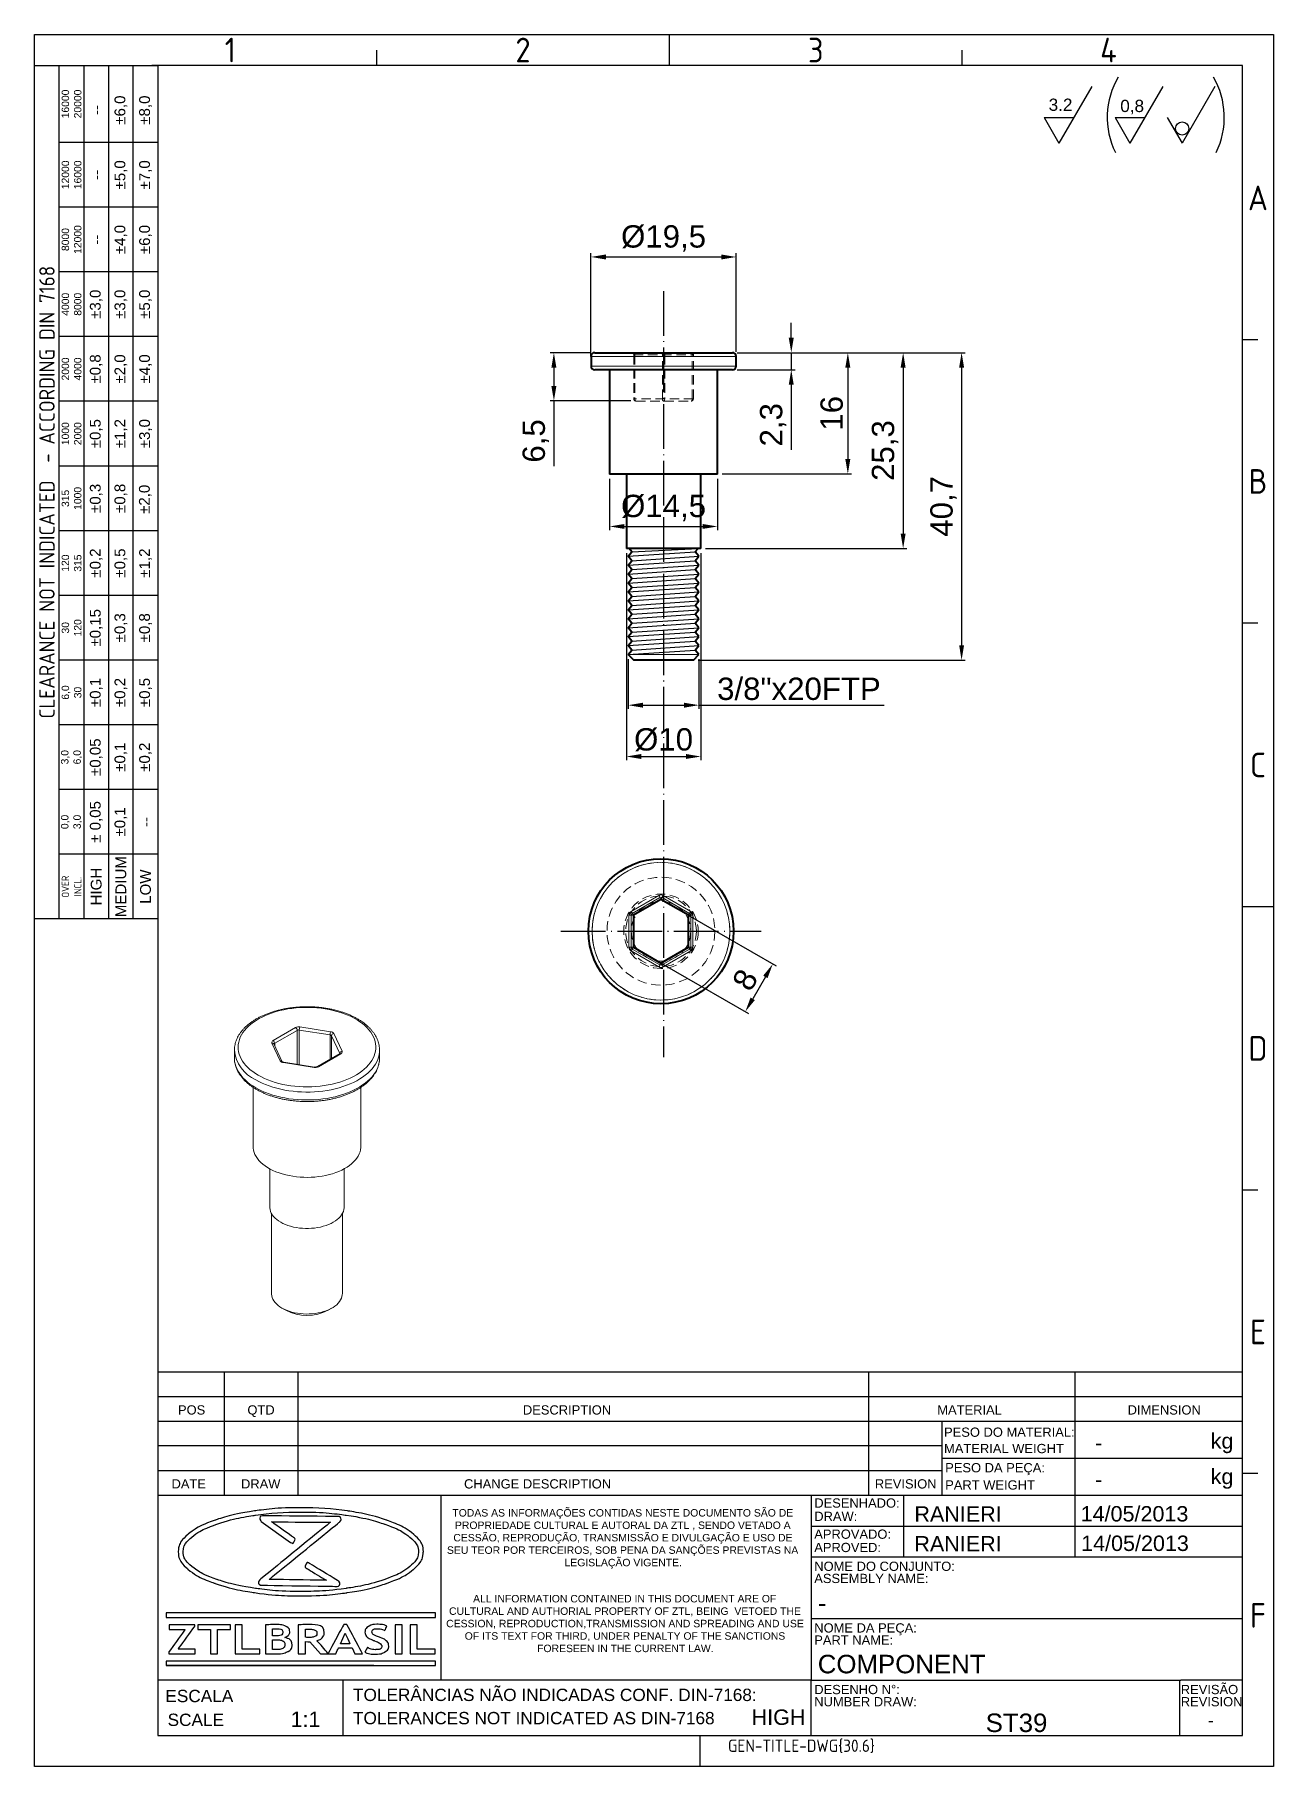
# Model space of a CAD drawing. Header units: millimetres. Extents: x 5003 to 5169, y 1207 to 1440.
import ezdxf
from ezdxf.enums import TextEntityAlignment as Align

# ---------------------------------------------------------------- set-up
doc = ezdxf.new("R2010")
doc.units = ezdxf.units.MM
for name, pattern in [('ACAD_ISO02W100', [15, 12, -3]), ('ACAD_ISO04W100', [30, 24, -3, 0, -3]), ('HIDDEN', [1.905, 1.27, -0.635])]:
    doc.linetypes.add(name, pattern=pattern)
for name, color, linetype, lineweight in [('AM_0', 7, 'Continuous', 40), ('AM_4', 1, 'ACAD_ISO04W100', 25), ('AM_5', 1, 'Continuous', 25), ('AM_8', 40, 'ACAD_ISO02W100', 35)]:
    doc.layers.add(name, color=color, linetype=linetype, lineweight=lineweight)
doc.layers.add('Camada 1', color=7, linetype='Continuous')
doc.styles.add('ACISOTS', font='isocp.shx', dxfattribs={"height": 1})
doc.styles.get("Standard").update_dxf_attribs({"font": 'arial.ttf'})
doc.dimstyles.new('ISO-25', dxfattribs={"dimtxt": 3, "dimasz": 2, "dimexe": 0.5, "dimexo": 0.625, "dimtad": 1, "dimtxsty": 'Standard', "dimcen": 2, "dimadec": 0, "dimazin": 0, "dimtfac": 1, "dimtmove": 0, "dimatfit": 3, "dimfxl": 1, "dimarcsym": 0})

msp = doc.modelspace()

# ---------------------------------------------------------------- texts
at = {"color": 135, "lineweight": 25, "style": 'ACISOTS'}
for s, p in [('1', (5028.852, 1437.519)), ('2', (5068.181, 1437.519)), ('3', (5107.511, 1437.519)), ('4', (5146.84, 1437.519)), ('A', (5166.919, 1417.647)), ('B', (5166.919, 1379.56)), ('C', (5166.919, 1341.472)), ('D', (5166.919, 1303.385)), ('E', (5166.919, 1265.297)), ('F', (5166.919, 1227.21))]:
    msp.add_text(s, height=3.312, dxfattribs=at).set_placement(p, align=Align.MIDDLE)
for s, height, p in [('POS', 1.242, (5021.822, 1254.194)), ('QTD', 1.242, (5031.152, 1254.194)), ('DESCRIPTION', 1.24198, (5068.162, 1254.194)), ('MATERIAL', 1.242, (5123.834, 1254.194)), ('DIMENSION', 1.242, (5149.411, 1254.194)), ('PESO DO MATERIAL:', 1.24198, (5124.745, 1251.203)), ('kg', 2.07, (5160.571, 1249.616)), ('MATERIAL WEIGHT', 1.24198, (5124.745, 1249.004)), ('PESO DA PEÇA:', 1.24198, (5124.9, 1246.43)), ('DATE', 1.242, (5020.957, 1244.258)), ('DRAW', 1.242, (5030.288, 1244.258)), ('CHANGE DESCRIPTION', 1.24198, (5060.255, 1244.258)), ('REVISION', 1.242, (5115.447, 1244.258)), ('PART WEIGHT', 1.24198, (5124.9, 1244.112)), ('kg', 2.07, (5160.571, 1244.84)), ('DESENHADO:', 1.242, (5107.307, 1241.684)), ('DRAW:', 1.242, (5107.307, 1239.897)), ('APROVADO:', 1.242, (5107.307, 1237.501)), ('APROVED:', 1.242, (5107.307, 1235.714)), ('NOME DO CONJUNTO:', 1.24198, (5107.307, 1233.187)), ('ASSEMBLY NAME:', 1.24198, (5107.307, 1231.552)), ('NOME DA PEÇA:', 1.24198, (5107.307, 1224.907)), ('PART NAME:', 1.242, (5107.307, 1223.272)), ('ESCALA', 1.656, (5020.127, 1215.55)), ('TOLERÂNCIAS NÃO INDICADAS CONF. DIN-7168:', 1.65598, (5045.334, 1215.704)), ('DESENHO N%%d:', 1.24198, (5107.307, 1216.627)), ('REVISÃO', 1.242, (5156.55, 1216.627)), ('NUMBER DRAW:', 1.24198, (5107.307, 1214.992)), ('REVISION', 1.242, (5156.55, 1214.992)), ('SCALE', 1.656, (5020.426, 1212.35)), ('TOLERANCES NOT INDICATED AS DIN-7168', 1.65598, (5045.334, 1212.579))]:
    msp.add_text(s, height=height).set_placement(p)
at = {"color": 135, "lineweight": 25, "attachment_point": 5, "rotation": 90}
for s, insert, char_height, width in [('16000\\P20000', (5007.531, 1430.274), 0.9936, 10.34986), ('±6,0', (5014.155, 1429.446), 1.449, 8.69388), ('±8,0', (5017.467, 1429.446), 1.449, 8.69388), ('--', (5010.843, 1429.446), 1.449, 8.69388), ('12000\\P16000', (5007.531, 1420.752), 0.9936, 8.69388), ('±5,0', (5014.155, 1420.752), 1.449, 8.69388), ('±7,0', (5017.467, 1420.752), 1.449, 8.69388), ('--', (5010.843, 1420.752), 1.449, 8.69388), ('8000\\P12000', (5007.531, 1412.058), 0.9936, 8.69388), ('--', (5010.843, 1412.058), 1.449, 8.69388), ('±4,0', (5014.155, 1412.058), 1.449, 8.69388), ('±6,0', (5017.467, 1412.058), 1.449, 8.69388), ('{\\Fisocp.shx|c0;CLEARANCE NOT INDICATED  - ACCORDING DIN 7168}', (5004.219, 1378.111), 2.06997, 114.6764), ('4000\\P8000', (5007.531, 1403.364), 0.9936, 8.69388), ('±3,0', (5010.843, 1403.364), 1.449, 8.69388), ('±3,0', (5014.155, 1403.364), 1.449, 8.69388), ('±5,0', (5017.467, 1403.364), 1.449, 8.69388), ('2000\\P4000', (5007.531, 1394.671), 0.9936, 8.69388), ('±0,8', (5010.843, 1394.671), 1.449, 8.69388), ('±2,0', (5014.155, 1394.671), 1.449, 8.69388), ('±4,0', (5017.467, 1394.671), 1.449, 8.69388), ('1000\\P2000', (5007.531, 1385.977), 0.9936, 8.69388), ('±0,5', (5010.843, 1385.977), 1.449, 8.69388), ('±1,2', (5014.155, 1385.977), 1.449, 8.69388), ('±3,0', (5017.467, 1385.977), 1.449, 8.69388), ('315\\P1000', (5007.531, 1377.283), 0.9936, 8.69388), ('±0,3', (5010.843, 1377.283), 1.449, 8.69388), ('±0,8', (5014.155, 1377.283), 1.449, 8.69388), ('±2,0', (5017.44, 1377.153), 1.449, 8.69388), ('±0,2', (5010.843, 1368.589), 1.449, 8.69388), ('±0,5', (5014.155, 1368.589), 1.449, 8.69388), ('±1,2', (5017.467, 1368.589), 1.449, 8.69388), ('120\\P315', (5007.531, 1368.589), 0.9936, 8.69388), ('±0,15', (5010.843, 1359.895), 1.449, 8.69388), ('±0,3', (5014.155, 1359.895), 1.449, 8.69388), ('±0,8', (5017.467, 1359.895), 1.449, 8.69388), ('30\\P120', (5007.531, 1359.895), 0.9936, 8.69388), ('6,0\\P30', (5007.531, 1351.201), 0.9936, 8.69388), ('±0,1', (5010.843, 1351.201), 1.449, 8.69388), ('±0,2', (5014.155, 1351.201), 1.449, 8.69388), ('±0,5', (5017.467, 1351.201), 1.449, 8.69388), ('±0,05', (5010.843, 1342.507), 1.449, 8.69388), ('3,0\\P6,0', (5007.531, 1342.507), 0.9936, 8.69388), ('±0,1', (5014.155, 1342.507), 1.449, 8.69388), ('±0,2', (5017.467, 1342.507), 1.449, 8.69388), ('± 0,05', (5010.843, 1333.813), 1.449, 8.69388), ('\\pt4.79529;±0,1', (5014.155, 1333.813), 1.44898, 8.69388), ('0,0\\P3,0', (5007.531, 1333.813), 0.9936, 8.69388), ('--', (5017.467, 1333.813), 1.449, 8.69388), ('MEDIUM', (5014.155, 1325.12), 1.449, 8.69388), ('{\\Fisocp.shx|c0;OVER\\PINCL.}', (5007.531, 1325.12), 0.99359, 8.69388), ('HIGH', (5010.843, 1325.12), 1.449, 8.69388), ('LOW', (5017.467, 1325.12), 1.449, 8.69388)]:
    msp.add_mtext(s, dxfattribs=dict(at, insert=insert, char_height=char_height, width=width))
at = {"linetype": 'Continuous', "char_height": 1.00187, "attachment_point": 1}
for s, width, insert in [('\\pi1.403;TODAS AS INFORMAÇÕES CONTIDAS NESTE DOCUMENTO SÃO DE \\P\\pi1.7498;PROPRIEDADE CULTURAL E AUTORAL DA ZTL , SENDO VETADO A \\P\\pi1.5359;CESSÃO, REPRODUÇÃO, TRANSMISSÃO E DIVULGAÇÃO E USO DE \\P\\pi0.67687;SEU TEOR POR TERCEIROS, SOB PENA DA SANÇÕES PREVISTAS NA \\P\\pi16.468;LEGISLAÇÃO VIGENTE.', 48.50089, (5057.281, 1241.491)), ('\\pi3.6297;ALL INFORMATION CONTAINED IN THIS DOCUMENT ARE OF \\P\\pi0.402;CULTURAL AND AUTHORIAL PROPERTY OF ZTL, BEING  VETOED THE \\P\\pi0.013488;CESSION, REPRODUCTION,TRANSMISSION AND SPREADING AND USE \\P\\pi2.5014;OF ITS TEXT FOR THIRD, UNDER PENALTY OF THE SANCTIONS \\P\\pi12.23;FORESEEN IN THE CURRENT LAW.', 47.9416, (5057.84, 1229.954))]:
    msp.add_mtext_dynamic_manual_height_columns(s, width=width, gutter_width=12.5, heights=[0], dxfattribs=dict(at, insert=insert))
for p in [(5145.028, 1250.416), (5145.028, 1245.49)]:
    msp.add_attdef('-', text='', height=2.07).set_placement(p, align=Align.MIDDLE_LEFT)
for tag, p, height in [('RANIERI', (5120.761, 1239.799), 2.07), ('14/05/2013', (5143.097, 1239.824), 2.07), ('RANIERI', (5120.759, 1235.793), 2.07), ('14/05/2013', (5143.164, 1235.862), 2.07), ('-', (5107.775, 1227.644), 2.484), ('COMPONENT', (5107.775, 1219.427), 2.484), ('ST39', (5130.337, 1211.536), 2.484)]:
    msp.add_attdef(tag, p, '', height=height)
for tag, height, p in [('HIGH', 2.07, (5102.508, 1213.53)), ('1:1', 2.07, (5038.956, 1213.256)), ('-', 1.619, (5160.592, 1213.125))]:
    msp.add_attdef(tag, text='', height=height).set_placement(p, align=Align.MIDDLE_CENTER)
at = {"color": 135, "style": 'ACISOTS'}
msp.add_attdef('GEN-TITLE-DWG{30.6}', (5095.715, 1208.867), '', height=1.656, dxfattribs=at)
at = {"layer": 'AM_5', "char_height": 1.6471, "attachment_point": 1}
for s, insert in [('3.2', (5138.799, 1430.995)), ('0,8', (5148.419, 1430.836))]:
    msp.add_mtext_dynamic_manual_height_columns(s, width=18.23779, gutter_width=12.5, heights=[0], dxfattribs=dict(at, insert=insert))

# ---------------------------------------------------------------- blocks, each defined once
blk = doc.blocks.new('*D54')
at = {"layer": 'AM_5', "color": 0, "lineweight": -2, "ltscale": 0.25, "transparency": 16777216}
for p, q in [((5077.31, 1396.33), (5077.31, 1410.22)), ((5096.81, 1396.98), (5096.81, 1410.22)), ((5079.31, 1409.72), (5094.81, 1409.72))]:
    blk.add_line(p, q, dxfattribs=at)
at = {"layer": 'AM_5', "color": 0, "ltscale": 0.25, "transparency": 16777216}
for points in [[(5079.31, 1410.05), (5079.31, 1409.38), (5077.31, 1409.72)], [(5094.81, 1410.05), (5094.81, 1409.38), (5096.81, 1409.72)]]:
    blk.add_solid(points, dxfattribs=at)
at = {"layer": 'Defpoints', "color": 0, "ltscale": 0.25, "transparency": 16777216}
for p in [(5096.81, 1409.72), (5096.81, 1396.36), (5077.31, 1395.71)]:
    blk.add_point(p, dxfattribs=at)
at = {"layer": 'AM_5', "color": 0, "ltscale": 0.25, "transparency": 16777216, "insert": (5087.06, 1412.2), "char_height": 3, "attachment_point": 5}
blk.add_mtext('%%c19,5', dxfattribs=at)
blk = doc.blocks.new('*D55')
at = {"layer": 'AM_5', "color": 0, "lineweight": -2, "ltscale": 0.25, "transparency": 16777216}
for p, q in [((5104.22, 1398.86), (5104.22, 1400.86)), ((5096.94, 1396.86), (5104.72, 1396.86)), ((5104.22, 1396.86), (5104.22, 1394.56)), ((5096.94, 1394.56), (5104.72, 1394.56)), ((5104.22, 1392.56), (5104.22, 1383.79))]:
    blk.add_line(p, q, dxfattribs=at)
at = {"layer": 'AM_5', "color": 0, "ltscale": 0.25, "transparency": 16777216}
for points in [[(5103.88, 1398.86), (5104.55, 1398.86), (5104.22, 1396.86)], [(5103.88, 1392.56), (5104.55, 1392.56), (5104.22, 1394.56)]]:
    blk.add_solid(points, dxfattribs=at)
at = {"layer": 'Defpoints', "color": 0, "ltscale": 0.25, "transparency": 16777216}
for p in [(5096.31, 1396.86), (5096.31, 1394.56), (5104.22, 1394.56)]:
    blk.add_point(p, dxfattribs=at)
at = {"layer": 'AM_5', "color": 0, "ltscale": 0.25, "transparency": 16777216, "insert": (5101.79, 1387.17), "char_height": 3, "attachment_point": 5, "rotation": 90}
blk.add_mtext('2,3', dxfattribs=at)
blk = doc.blocks.new('*D56')
at = {"layer": 'AM_5', "color": 0, "lineweight": -2, "ltscale": 0.25, "transparency": 16777216}
for p, q in [((5104.84, 1396.86), (5112.32, 1396.86)), ((5111.82, 1394.86), (5111.82, 1382.56)), ((5094.94, 1380.56), (5112.32, 1380.56))]:
    blk.add_line(p, q, dxfattribs=at)
at = {"layer": 'AM_5', "color": 0, "ltscale": 0.25, "transparency": 16777216}
for points in [[(5111.48, 1394.86), (5112.15, 1394.86), (5111.82, 1396.86)], [(5111.48, 1382.56), (5112.15, 1382.56), (5111.82, 1380.56)]]:
    blk.add_solid(points, dxfattribs=at)
at = {"layer": 'Defpoints', "color": 0, "ltscale": 0.25, "transparency": 16777216}
for p in [(5104.22, 1396.86), (5094.31, 1380.56), (5111.82, 1380.56)]:
    blk.add_point(p, dxfattribs=at)
at = {"layer": 'AM_5', "color": 0, "ltscale": 0.25, "transparency": 16777216, "insert": (5109.66, 1388.71), "char_height": 3, "attachment_point": 5, "rotation": 90}
blk.add_mtext('16', dxfattribs=at)
blk = doc.blocks.new('*D57')
at = {"layer": 'AM_5', "color": 0, "lineweight": -2, "ltscale": 0.25, "transparency": 16777216}
for p, q in [((5112.44, 1396.86), (5119.75, 1396.86)), ((5119.25, 1394.86), (5119.25, 1372.56)), ((5092.69, 1370.56), (5119.75, 1370.56))]:
    blk.add_line(p, q, dxfattribs=at)
at = {"layer": 'AM_5', "color": 0, "ltscale": 0.25, "transparency": 16777216}
for points in [[(5118.91, 1394.86), (5119.58, 1394.86), (5119.25, 1396.86)], [(5118.91, 1372.56), (5119.58, 1372.56), (5119.25, 1370.56)]]:
    blk.add_solid(points, dxfattribs=at)
at = {"layer": 'Defpoints', "color": 0, "ltscale": 0.25, "transparency": 16777216}
for p in [(5111.82, 1396.86), (5092.06, 1370.56), (5119.25, 1370.56)]:
    blk.add_point(p, dxfattribs=at)
at = {"layer": 'AM_5', "color": 0, "ltscale": 0.25, "transparency": 16777216, "insert": (5116.82, 1383.71), "char_height": 3, "attachment_point": 5, "rotation": 90}
blk.add_mtext('25,3', dxfattribs=at)
blk = doc.blocks.new('*D58')
at = {"layer": 'AM_5', "color": 0, "lineweight": -2, "ltscale": 0.25, "transparency": 16777216}
for p, q in [((5096.94, 1396.86), (5127.6, 1396.86)), ((5127.1, 1394.86), (5127.1, 1357.56)), ((5091.69, 1355.56), (5127.6, 1355.56))]:
    blk.add_line(p, q, dxfattribs=at)
at = {"layer": 'AM_5', "color": 0, "ltscale": 0.25, "transparency": 16777216}
for points in [[(5126.77, 1394.86), (5127.44, 1394.86), (5127.1, 1396.86)], [(5126.77, 1357.56), (5127.44, 1357.56), (5127.1, 1355.56)]]:
    blk.add_solid(points, dxfattribs=at)
at = {"layer": 'Defpoints', "color": 0, "ltscale": 0.25, "transparency": 16777216}
for p in [(5096.31, 1396.86), (5091.06, 1355.56), (5127.1, 1355.56)]:
    blk.add_point(p, dxfattribs=at)
at = {"layer": 'AM_5', "color": 0, "ltscale": 0.25, "transparency": 16777216, "insert": (5124.68, 1376.21), "char_height": 3, "attachment_point": 5, "rotation": 90}
blk.add_mtext('40,7', dxfattribs=at)
blk = doc.blocks.new('*D59')
at = {"layer": 'AM_5', "color": 0, "lineweight": -2, "ltscale": 0.25, "transparency": 16777216}
for p, q in [((5089.11, 1322.02), (5102.17, 1314.48)), ((5085.41, 1315.61), (5098.47, 1308.07)), ((5100.74, 1312.99), (5099.04, 1310.05))]:
    blk.add_line(p, q, dxfattribs=at)
at = {"layer": 'AM_5', "color": 0, "ltscale": 0.25, "transparency": 16777216}
for points in [[(5100.45, 1313.16), (5101.03, 1312.83), (5101.74, 1314.73)], [(5098.75, 1310.22), (5099.33, 1309.88), (5098.04, 1308.32)]]:
    blk.add_solid(points, dxfattribs=at)
at = {"layer": 'Defpoints', "color": 0, "ltscale": 0.25, "transparency": 16777216}
for p in [(5088.56, 1322.33), (5084.86, 1315.92), (5098.04, 1308.32)]:
    blk.add_point(p, dxfattribs=at)
at = {"layer": 'AM_5', "color": 0, "ltscale": 0.25, "transparency": 16777216, "insert": (5098.02, 1312.6), "char_height": 3, "attachment_point": 5, "rotation": 60}
blk.add_mtext('8', dxfattribs=at)
blk = doc.blocks.new('*D60')
at = {"layer": 'AM_5', "color": 0, "lineweight": -2, "ltscale": 0.25, "transparency": 16777216}
for p, q in [((5079.81, 1379.93), (5079.81, 1373.01)), ((5094.31, 1379.93), (5094.31, 1373.01)), ((5081.81, 1373.51), (5092.31, 1373.51))]:
    blk.add_line(p, q, dxfattribs=at)
at = {"layer": 'AM_5', "color": 0, "ltscale": 0.25, "transparency": 16777216}
for points in [[(5081.81, 1373.84), (5081.81, 1373.18), (5079.81, 1373.51)], [(5092.31, 1373.84), (5092.31, 1373.18), (5094.31, 1373.51)]]:
    blk.add_solid(points, dxfattribs=at)
at = {"layer": 'Defpoints', "color": 0, "ltscale": 0.25, "transparency": 16777216}
for p in [(5079.81, 1380.56), (5094.31, 1380.56), (5094.31, 1373.51)]:
    blk.add_point(p, dxfattribs=at)
at = {"layer": 'AM_5', "color": 0, "ltscale": 0.25, "transparency": 16777216, "insert": (5087.06, 1375.99), "char_height": 3, "attachment_point": 5}
blk.add_mtext('%%C14,5', dxfattribs=at)
blk = doc.blocks.new('*D61')
at = {"layer": 'AM_5', "color": 0, "lineweight": -2, "ltscale": 0.25, "transparency": 16777216}
for p, q in [((5082.06, 1369.93), (5082.06, 1342.1)), ((5092.06, 1369.93), (5092.06, 1342.1)), ((5084.06, 1342.6), (5090.06, 1342.6))]:
    blk.add_line(p, q, dxfattribs=at)
at = {"layer": 'AM_5', "color": 0, "ltscale": 0.25, "transparency": 16777216}
for points in [[(5084.06, 1342.94), (5084.06, 1342.27), (5082.06, 1342.6)], [(5090.06, 1342.94), (5090.06, 1342.27), (5092.06, 1342.6)]]:
    blk.add_solid(points, dxfattribs=at)
at = {"layer": 'Defpoints', "color": 0, "ltscale": 0.25, "transparency": 16777216}
for p in [(5082.06, 1370.56), (5092.06, 1370.56), (5092.06, 1342.6)]:
    blk.add_point(p, dxfattribs=at)
at = {"layer": 'AM_5', "color": 0, "ltscale": 0.25, "transparency": 16777216, "insert": (5087.06, 1344.85), "char_height": 3, "attachment_point": 5}
blk.add_mtext('%%c10', dxfattribs=at)
blk = doc.blocks.new('*D62')
at = {"layer": 'AM_5', "color": 0, "lineweight": -2, "ltscale": 0.25, "transparency": 16777216}
for p, q in [((5082.31, 1355.68), (5082.31, 1349)), ((5091.81, 1355.68), (5091.81, 1349)), ((5084.31, 1349.5), (5089.81, 1349.5)), ((5091.81, 1349.5), (5116.69, 1349.5))]:
    blk.add_line(p, q, dxfattribs=at)
at = {"layer": 'AM_5', "color": 0, "ltscale": 0.25, "transparency": 16777216}
for points in [[(5084.31, 1349.83), (5084.31, 1349.16), (5082.31, 1349.5)], [(5089.81, 1349.83), (5089.81, 1349.16), (5091.81, 1349.5)]]:
    blk.add_solid(points, dxfattribs=at)
at = {"layer": 'Defpoints', "color": 0, "ltscale": 0.25, "transparency": 16777216}
for p in [(5082.31, 1356.31), (5091.81, 1356.31), (5091.81, 1349.5)]:
    blk.add_point(p, dxfattribs=at)
at = {"layer": 'AM_5', "color": 0, "ltscale": 0.25, "transparency": 16777216, "insert": (5105.25, 1351.68), "char_height": 3, "attachment_point": 5}
blk.add_mtext('3/8"x20FTP', dxfattribs=at)
blk = doc.blocks.new('*D63')
at = {"layer": 'AM_5', "color": 0, "lineweight": -2, "ltscale": 0.25, "transparency": 16777216}
for p, q in [((5077.19, 1396.86), (5071.83, 1396.86)), ((5072.33, 1394.86), (5072.33, 1392.38)), ((5082.68, 1390.38), (5071.83, 1390.38)), ((5072.33, 1390.38), (5072.33, 1381.63))]:
    blk.add_line(p, q, dxfattribs=at)
at = {"layer": 'AM_5', "color": 0, "ltscale": 0.25, "transparency": 16777216}
for points in [[(5071.99, 1394.86), (5072.66, 1394.86), (5072.33, 1396.86)], [(5071.99, 1392.38), (5072.66, 1392.38), (5072.33, 1390.38)]]:
    blk.add_solid(points, dxfattribs=at)
at = {"layer": 'Defpoints', "color": 0, "ltscale": 0.25, "transparency": 16777216}
for p in [(5077.81, 1396.86), (5072.33, 1390.38), (5083.31, 1390.38)]:
    blk.add_point(p, dxfattribs=at)
at = {"layer": 'AM_5', "color": 0, "ltscale": 0.25, "transparency": 16777216, "insert": (5069.9, 1385), "char_height": 3, "attachment_point": 5, "rotation": 90}
blk.add_mtext('6,5', dxfattribs=at)

# ---------------------------------------------------------------- dimensions: what is measured, and where the dimension line sits
at = {"layer": 'AM_5', "ltscale": 0.25}
for base, p1, p2, text, picture, middle in [((5096.814, 1409.718), (5077.314, 1395.706), (5096.814, 1396.356), '%%c19,5', '*D54', (5087.064, 1412.195)), ((5091.814, 1349.498), (5082.314, 1356.306), (5091.814, 1356.306), '3/8"x20FTP', '*D62', (5105.253, 1351.675))]:
    dim = msp.add_linear_dim(base=base, p1=p1, p2=p2, text=text, dimstyle='ISO-25', dxfattribs=at)
    dim.commit()
    dim.dimension.update_dxf_attribs({"geometry": picture, "text_midpoint": middle})
dim = msp.add_linear_dim(base=(5104.216, 1394.556), p1=(5096.314, 1396.856), p2=(5096.314, 1394.556), angle=90, dimstyle='ISO-25', dxfattribs=at)
dim.commit()
dim.dimension.update_dxf_attribs({"geometry": '*D55', "text_midpoint": (5101.788, 1387.174)})
for base, p1, p2, text, picture, middle in [((5072.326, 1390.378), (5077.814, 1396.856), (5083.306, 1390.378), '6,5', '*D63', (5069.899, 1385.003)), ((5127.103, 1355.556), (5096.314, 1396.856), (5091.064, 1355.556), '40,7', '*D58', (5124.675, 1376.206)), ((5119.246, 1370.556), (5111.816, 1396.856), (5092.064, 1370.556), '25,3', '*D57', (5116.818, 1383.706)), ((5111.816, 1380.556), (5104.216, 1396.856), (5094.314, 1380.556), '16', '*D56', (5109.66, 1388.706))]:
    dim = msp.add_linear_dim(base=base, p1=p1, p2=p2, angle=90, text=text, dimstyle='ISO-25', dxfattribs=at)
    dim.commit()
    dim.dimension.update_dxf_attribs({"geometry": picture, "text_midpoint": middle})
for p1, p2, distance, text, picture, middle in [((5079.814, 1380.556), (5094.314, 1380.556), -7.044, '%%C14,5', '*D60', (5087.064, 1375.988)), ((5082.064, 1370.556), (5092.064, 1370.556), -27.951, '%%c10', '*D61', (5087.064, 1344.845)), ((5088.564, 1322.332), (5084.864, 1315.923), 15.212, '8', '*D59', (5098.021, 1312.6))]:
    dim = msp.add_aligned_dim(p1=p1, p2=p2, distance=distance, text=text, dimstyle='ISO-25', dxfattribs=at)
    dim.commit()
    dim.dimension.update_dxf_attribs({"geometry": picture, "text_midpoint": middle})

# ---------------------------------------------------------------- linework, layer by layer
at = {"color": 135, "lineweight": 25}
for p, q in [((5002.563, 1206.924), (5002.563, 1439.589)), ((5002.563, 1439.589), (5168.989, 1439.589)), ((5087.846, 1435.449), (5087.846, 1439.589)), ((5168.989, 1439.589), (5168.989, 1206.924)), ((5048.517, 1435.449), (5048.517, 1437.519)), ((5127.176, 1435.449), (5127.176, 1437.519)), ((5005.875, 1320.773), (5005.875, 1435.449)), ((5009.187, 1435.449), (5009.187, 1320.773)), ((5012.499, 1435.449), (5012.499, 1320.773)), ((5015.811, 1320.773), (5015.811, 1435.449)), ((5019.123, 1425.099), (5005.875, 1425.099)), ((5019.123, 1416.405), (5005.875, 1416.405)), ((5019.123, 1407.711), (5005.875, 1407.711)), ((5019.123, 1399.017), (5005.875, 1399.017)), ((5166.919, 1398.603), (5164.849, 1398.603)), ((5019.123, 1390.324), (5005.875, 1390.324)), ((5019.123, 1381.63), (5005.875, 1381.63)), ((5019.123, 1372.936), (5005.875, 1372.936)), ((5019.123, 1364.242), (5005.875, 1364.242)), ((5166.919, 1360.516), (5164.849, 1360.516)), ((5019.123, 1355.548), (5005.875, 1355.548)), ((5019.123, 1346.854), (5005.875, 1346.854)), ((5019.123, 1338.16), (5005.875, 1338.16)), ((5019.123, 1329.466), (5005.875, 1329.466)), ((5164.849, 1322.429), (5168.989, 1322.429)), ((5166.919, 1284.341), (5164.849, 1284.341)), ((5166.919, 1246.254), (5164.849, 1246.254)), ((5091.986, 1206.924), (5091.986, 1211.064)), ((5168.989, 1206.924), (5002.563, 1206.924))]:
    msp.add_line(p, q, dxfattribs=at)
for p, q in [((5164.849, 1435.449), (5018.295, 1435.449)), ((5019.123, 1435.449), (5019.123, 1211.064)), ((5164.849, 1211.064), (5164.849, 1435.449)), ((5019.123, 1259.915), (5164.849, 1259.915)), ((5019.123, 1259.915), (5124.483, 1259.915)), ((5028.068, 1246.668), (5028.068, 1259.915)), ((5037.981, 1246.668), (5037.981, 1259.915)), ((5114.634, 1246.668), (5114.634, 1259.915)), ((5142.312, 1259.915), (5142.312, 1243.356)), ((5019.123, 1256.603), (5164.849, 1256.603)), ((5019.123, 1256.603), (5124.483, 1256.603)), ((5019.123, 1253.292), (5164.849, 1253.292)), ((5019.123, 1253.292), (5019.123, 1211.064)), ((5019.123, 1253.292), (5124.483, 1253.292)), ((5028.068, 1243.356), (5028.068, 1253.292)), ((5037.981, 1243.356), (5037.981, 1253.292)), ((5114.634, 1243.356), (5114.634, 1253.292)), ((5124.483, 1243.356), (5124.483, 1253.292)), ((5142.312, 1253.292), (5142.312, 1248.324)), ((5164.849, 1211.064), (5164.849, 1253.292)), ((5124.483, 1249.98), (5019.123, 1249.98)), ((5124.483, 1248.324), (5164.849, 1248.324)), ((5019.123, 1246.668), (5124.483, 1246.668)), ((5019.123, 1243.356), (5106.89, 1243.356)), ((5057.155, 1243.356), (5057.155, 1218.516)), ((5106.89, 1243.356), (5106.89, 1227.624)), ((5106.89, 1243.356), (5164.849, 1243.356)), ((5119.31, 1243.356), (5119.31, 1235.076)), ((5142.312, 1243.356), (5142.312, 1235.076)), ((5106.89, 1239.216), (5164.849, 1239.216)), ((5106.89, 1235.076), (5164.849, 1235.076)), ((5106.89, 1227.624), (5106.89, 1218.516)), ((5106.89, 1226.796), (5164.849, 1226.796)), ((5106.89, 1218.516), (5019.123, 1218.516)), ((5043.963, 1218.516), (5043.963, 1211.064)), ((5106.89, 1211.064), (5106.89, 1218.516)), ((5106.89, 1218.516), (5156.569, 1218.516)), ((5156.365, 1218.516), (5156.365, 1211.064)), ((5164.849, 1218.516), (5156.569, 1218.516)), ((5019.123, 1211.064), (5164.849, 1211.064)), ((5019.123, 1211.064), (5164.849, 1211.064))]:
    msp.add_line(p, q)
at = {"color": 8, "linetype": 'Continuous', "lineweight": 15}
for p, q in [((5077.314, 1396.356), (5096.814, 1396.356)), ((5077.314, 1395.056), (5096.814, 1395.056)), ((5037.836, 1301.244), (5037.836, 1305.812)), ((5038.126, 1305.857), (5038.126, 1301.2)), ((5034.815, 1304.068), (5034.815, 1303.777)), ((5042.253, 1301.932), (5042.253, 1305.218)), ((5042.465, 1305.096), (5042.465, 1302.054)), ((5043.571, 1302.713), (5043.577, 1302.696)), ((5043.571, 1302.694), (5043.571, 1302.713))]:
    msp.add_line(p, q, dxfattribs=at)
at = {"color": 7, "linetype": 'HIDDEN', "lineweight": 0}
for p, q in [((5083.064, 1396.556), (5091.064, 1396.556)), ((5083.064, 1396.556), (5083.064, 1390.656)), ((5083.214, 1396.556), (5083.214, 1390.656)), ((5086.914, 1390.656), (5086.914, 1396.556)), ((5087.214, 1396.556), (5087.214, 1390.656)), ((5090.914, 1390.656), (5090.914, 1396.556)), ((5091.064, 1390.656), (5091.064, 1396.556)), ((5091.064, 1390.656), (5083.064, 1390.656)), ((5083.364, 1390.356), (5090.764, 1390.356))]:
    msp.add_line(p, q, dxfattribs=at)
at = {"color": 7, "linetype": 'Continuous', "lineweight": 15}
for p, q in [((5082.314, 1356.306), (5091.814, 1356.306)), ((5082.714, 1321.783), (5086.414, 1323.919)), ((5086.414, 1323.919), (5086.714, 1323.4)), ((5087.014, 1323.919), (5086.714, 1323.4)), ((5087.014, 1323.919), (5090.714, 1321.783)), ((5082.714, 1321.783), (5083.014, 1321.264)), ((5086.564, 1323.66), (5082.864, 1321.523)), ((5090.564, 1321.523), (5086.864, 1323.66)), ((5090.714, 1321.783), (5090.414, 1321.264)), ((5082.414, 1316.991), (5082.414, 1321.264)), ((5082.414, 1321.264), (5083.014, 1321.264)), ((5082.714, 1321.264), (5082.714, 1316.991)), ((5090.414, 1321.264), (5091.014, 1321.264)), ((5090.714, 1316.991), (5090.714, 1321.264)), ((5091.014, 1321.264), (5091.014, 1316.991)), ((5083.014, 1316.991), (5082.414, 1316.991)), ((5083.014, 1316.991), (5082.714, 1316.472)), ((5091.014, 1316.991), (5090.414, 1316.991)), ((5090.414, 1316.991), (5090.714, 1316.472)), ((5086.414, 1314.335), (5082.714, 1316.472)), ((5082.864, 1316.731), (5086.564, 1314.595)), ((5086.714, 1314.855), (5086.414, 1314.335)), ((5086.714, 1314.855), (5087.014, 1314.335)), ((5086.864, 1314.595), (5090.564, 1316.731)), ((5090.714, 1316.472), (5087.014, 1314.335)), ((5034.603, 1304.435), (5037.624, 1306.179)), ((5037.836, 1305.812), (5034.815, 1304.068)), ((5042.253, 1305.218), (5038.126, 1305.857)), ((5038.204, 1306.269), (5042.33, 1305.63)), ((5042.755, 1305.386), (5043.86, 1303.003)), ((5029.404, 1303.144), (5029.404, 1303.183)), ((5029.404, 1303.144), (5029.404, 1302.082)), ((5035.554, 1301.718), (5034.448, 1304.101)), ((5035.826, 1301.6), (5034.72, 1303.982)), ((5043.571, 1302.713), (5042.465, 1305.096)), ((5048.904, 1302.082), (5048.904, 1303.144)), ((5040.105, 1300.835), (5035.978, 1301.473)), ((5040.15, 1300.886), (5036.024, 1301.525)), ((5043.555, 1302.683), (5040.534, 1300.939)), ((5043.705, 1302.669), (5040.684, 1300.925)), ((5031.904, 1298.158), (5031.904, 1290.242)), ((5046.404, 1290.242), (5046.404, 1298.159)), ((5034.154, 1287.211), (5034.154, 1282.077)), ((5044.154, 1282.077), (5044.154, 1287.211)), ((5034.404, 1281.176), (5034.404, 1270.441)), ((5043.904, 1270.441), (5043.904, 1281.176)), ((5035.795, 1268.502), (5036.325, 1268.196)), ((5041.983, 1268.196), (5042.513, 1268.502))]:
    msp.add_line(p, q, dxfattribs=at)
at = {"color": 135, "lineweight": 25}
msp.add_lwpolyline([(5019.123, 1435.449), (5019.123, 1320.773), (5002.563, 1320.773), (5002.563, 1435.449)], close=True, dxfattribs=at)
at = {"color": 7, "linetype": 'HIDDEN', "lineweight": 0, "flags": 128}
for points in [[(5083.214, 1396.556), (5083.211, 1396.614), (5083.202, 1396.67), (5083.189, 1396.722), (5083.17, 1396.768), (5083.147, 1396.805), (5083.121, 1396.833), (5083.093, 1396.85), (5083.064, 1396.856)], [(5083.064, 1396.856), (5083.093, 1396.85), (5083.121, 1396.833), (5083.147, 1396.805), (5083.17, 1396.768), (5083.189, 1396.722), (5083.202, 1396.67), (5083.211, 1396.614), (5083.214, 1396.556)], [(5086.914, 1396.556), (5086.911, 1396.614), (5086.902, 1396.67), (5086.889, 1396.722), (5086.87, 1396.768), (5086.847, 1396.805), (5086.821, 1396.833), (5086.793, 1396.85), (5086.764, 1396.856)], [(5086.764, 1396.856), (5086.793, 1396.85), (5086.821, 1396.833), (5086.847, 1396.805), (5086.87, 1396.768), (5086.889, 1396.722), (5086.902, 1396.67), (5086.911, 1396.614), (5086.914, 1396.556)], [(5087.214, 1396.556), (5087.217, 1396.614), (5087.225, 1396.67), (5087.239, 1396.722), (5087.258, 1396.768), (5087.281, 1396.805), (5087.306, 1396.833), (5087.335, 1396.85), (5087.364, 1396.856)], [(5087.364, 1396.856), (5087.335, 1396.85), (5087.306, 1396.833), (5087.281, 1396.805), (5087.258, 1396.768), (5087.239, 1396.722), (5087.225, 1396.67), (5087.217, 1396.614), (5087.214, 1396.556)], [(5090.914, 1396.556), (5090.917, 1396.614), (5090.925, 1396.67), (5090.939, 1396.722), (5090.958, 1396.768), (5090.981, 1396.805), (5091.006, 1396.833), (5091.035, 1396.85), (5091.064, 1396.856)], [(5091.064, 1396.856), (5091.035, 1396.85), (5091.006, 1396.833), (5090.981, 1396.805), (5090.958, 1396.768), (5090.939, 1396.722), (5090.925, 1396.67), (5090.917, 1396.614), (5090.914, 1396.556)], [(5083.364, 1390.356), (5083.335, 1390.361), (5083.306, 1390.378), (5083.281, 1390.406), (5083.258, 1390.443), (5083.239, 1390.489), (5083.225, 1390.541), (5083.217, 1390.597), (5083.214, 1390.656)], [(5083.214, 1390.656), (5083.217, 1390.597), (5083.225, 1390.541), (5083.239, 1390.489), (5083.258, 1390.443), (5083.281, 1390.406), (5083.306, 1390.378), (5083.335, 1390.361), (5083.364, 1390.356)], [(5087.064, 1390.356), (5087.035, 1390.361), (5087.006, 1390.378), (5086.981, 1390.406), (5086.958, 1390.443), (5086.939, 1390.489), (5086.925, 1390.541), (5086.917, 1390.597), (5086.914, 1390.656)], [(5086.914, 1390.656), (5086.917, 1390.597), (5086.925, 1390.541), (5086.939, 1390.489), (5086.958, 1390.443), (5086.981, 1390.406), (5087.006, 1390.378), (5087.035, 1390.361), (5087.064, 1390.356)], [(5087.064, 1390.356), (5087.093, 1390.361), (5087.121, 1390.378), (5087.147, 1390.406), (5087.17, 1390.443), (5087.189, 1390.489), (5087.202, 1390.541), (5087.211, 1390.597), (5087.214, 1390.656)], [(5087.214, 1390.656), (5087.211, 1390.597), (5087.202, 1390.541), (5087.189, 1390.489), (5087.17, 1390.443), (5087.147, 1390.406), (5087.121, 1390.378), (5087.093, 1390.361), (5087.064, 1390.356)], [(5090.764, 1390.356), (5090.793, 1390.361), (5090.821, 1390.378), (5090.847, 1390.406), (5090.87, 1390.443), (5090.889, 1390.489), (5090.902, 1390.541), (5090.911, 1390.597), (5090.914, 1390.656)], [(5090.914, 1390.656), (5090.911, 1390.597), (5090.902, 1390.541), (5090.889, 1390.489), (5090.87, 1390.443), (5090.847, 1390.406), (5090.821, 1390.378), (5090.793, 1390.361), (5090.764, 1390.356)]]:
    msp.add_lwpolyline(points, dxfattribs=at)
at = {"color": 7, "linetype": 'Continuous', "lineweight": 15, "flags": 128}
for points in [[(5032.613, 1299.776), (5033.024, 1299.553), (5033.458, 1299.344), (5033.913, 1299.152), (5034.387, 1298.976), (5034.879, 1298.816), (5035.388, 1298.675), (5035.91, 1298.551), (5036.444, 1298.446), (5036.988, 1298.36), (5037.54, 1298.294), (5038.098, 1298.247), (5038.661, 1298.22), (5039.225, 1298.212), (5039.788, 1298.225), (5040.35, 1298.257), (5040.907, 1298.309), (5041.457, 1298.38), (5041.999, 1298.471), (5042.53, 1298.58), (5043.049, 1298.708), (5043.553, 1298.855), (5044.041, 1299.018), (5044.511, 1299.199), (5044.961, 1299.395), (5045.389, 1299.607), (5045.794, 1299.834), (5046.174, 1300.075), (5046.528, 1300.328), (5046.855, 1300.594), (5047.153, 1300.87), (5047.421, 1301.157), (5047.659, 1301.452), (5047.865, 1301.755), (5048.038, 1302.065), (5048.179, 1302.381), (5048.286, 1302.7), (5048.359, 1303.023), (5048.397, 1303.348), (5048.402, 1303.674), (5048.372, 1303.999), (5048.307, 1304.323), (5048.209, 1304.643), (5048.077, 1304.96), (5047.911, 1305.272), (5047.713, 1305.577), (5047.484, 1305.874), (5047.223, 1306.163), (5046.932, 1306.442), (5046.613, 1306.71), (5046.265, 1306.967), (5045.891, 1307.211), (5045.492, 1307.441), (5045.07, 1307.657), (5044.625, 1307.858), (5044.16, 1308.042), (5043.677, 1308.21), (5043.177, 1308.36), (5042.661, 1308.493), (5042.133, 1308.607), (5041.594, 1308.703), (5041.045, 1308.779), (5040.49, 1308.836), (5039.929, 1308.873), (5039.366, 1308.89), (5038.802, 1308.888), (5038.239, 1308.866), (5037.679, 1308.823), (5037.125, 1308.762), (5036.579, 1308.681), (5036.042, 1308.58), (5035.517, 1308.462), (5035.005, 1308.324), (5034.509, 1308.17), (5034.03, 1307.997), (5033.57, 1307.809), (5033.131, 1307.604), (5032.714, 1307.385), (5032.321, 1307.151), (5031.954, 1306.904), (5031.613, 1306.644), (5031.301, 1306.373), (5031.017, 1306.091), (5030.764, 1305.8), (5030.542, 1305.501), (5030.352, 1305.194), (5030.195, 1304.881), (5030.072, 1304.564), (5029.982, 1304.242), (5029.926, 1303.918), (5029.904, 1303.593), (5029.917, 1303.267), (5029.965, 1302.942), (5030.046, 1302.62), (5030.161, 1302.301), (5030.31, 1301.987), (5030.492, 1301.679), (5030.706, 1301.377), (5030.951, 1301.084), (5031.227, 1300.8), (5031.532, 1300.526), (5031.866, 1300.264), (5032.227, 1300.013), (5032.613, 1299.776)], [(5046.404, 1290.242), (5046.397, 1290.062), (5046.359, 1289.774), (5046.285, 1289.488), (5046.178, 1289.206), (5046.038, 1288.928), (5045.864, 1288.657), (5045.659, 1288.394), (5045.422, 1288.139), (5045.156, 1287.895), (5044.861, 1287.661), (5044.539, 1287.44), (5044.191, 1287.232), (5043.82, 1287.039), (5043.426, 1286.86), (5043.011, 1286.698), (5042.579, 1286.553), (5042.13, 1286.426), (5041.666, 1286.316), (5041.191, 1286.226), (5040.706, 1286.154), (5040.214, 1286.102), (5039.717, 1286.07), (5039.217, 1286.057), (5038.716, 1286.065), (5038.218, 1286.092), (5037.724, 1286.139), (5037.237, 1286.206), (5036.76, 1286.292), (5036.293, 1286.397), (5035.84, 1286.52), (5035.403, 1286.661), (5034.984, 1286.818), (5034.585, 1286.993), (5034.208, 1287.182), (5033.854, 1287.387), (5033.525, 1287.605), (5033.223, 1287.835), (5032.95, 1288.077), (5032.706, 1288.329), (5032.492, 1288.591), (5032.311, 1288.86), (5032.162, 1289.136), (5032.046, 1289.417), (5031.965, 1289.702), (5031.917, 1289.99), (5031.904, 1290.242)], [(5044.154, 1282.077), (5044.15, 1281.958), (5044.116, 1281.72), (5044.048, 1281.484), (5043.946, 1281.253), (5043.812, 1281.028), (5043.646, 1280.809), (5043.449, 1280.599), (5043.223, 1280.4), (5042.97, 1280.211), (5042.69, 1280.036), (5042.386, 1279.874), (5042.059, 1279.728), (5041.714, 1279.597), (5041.35, 1279.484), (5040.972, 1279.388), (5040.581, 1279.31), (5040.18, 1279.252), (5039.773, 1279.213), (5039.361, 1279.193), (5038.947, 1279.193), (5038.536, 1279.213), (5038.128, 1279.252), (5037.727, 1279.31), (5037.337, 1279.388), (5036.958, 1279.484), (5036.595, 1279.597), (5036.249, 1279.728), (5035.923, 1279.874), (5035.619, 1280.036), (5035.339, 1280.211), (5035.085, 1280.4), (5034.859, 1280.599), (5034.662, 1280.809), (5034.496, 1281.028), (5034.362, 1281.253), (5034.261, 1281.484), (5034.193, 1281.72), (5034.158, 1281.958), (5034.154, 1282.077)], [(5034.404, 1270.441), (5034.405, 1270.383), (5034.431, 1270.151), (5034.491, 1269.92), (5034.584, 1269.694), (5034.71, 1269.473), (5034.868, 1269.259), (5035.057, 1269.053), (5035.276, 1268.858), (5035.523, 1268.674), (5035.795, 1268.502), (5036.092, 1268.345), (5036.411, 1268.202), (5036.75, 1268.076), (5037.106, 1267.967), (5037.477, 1267.876), (5037.86, 1267.803), (5038.252, 1267.749), (5038.651, 1267.714), (5039.053, 1267.7), (5039.456, 1267.705), (5039.857, 1267.729), (5040.253, 1267.773), (5040.641, 1267.837), (5041.018, 1267.919), (5041.382, 1268.019), (5041.73, 1268.137), (5042.059, 1268.272), (5042.367, 1268.422), (5042.652, 1268.586), (5042.912, 1268.764), (5043.145, 1268.954), (5043.349, 1269.155), (5043.523, 1269.365), (5043.665, 1269.583), (5043.775, 1269.807), (5043.852, 1270.035), (5043.894, 1270.267), (5043.904, 1270.441)]]:
    msp.add_lwpolyline(points, dxfattribs=at)
at = {"color": 8, "linetype": 'Continuous', "lineweight": 15, "flags": 128}
for points in [[(5048.904, 1303.134), (5048.894, 1302.893), (5048.852, 1302.561), (5048.775, 1302.23), (5048.664, 1301.903), (5048.52, 1301.58), (5048.343, 1301.262), (5048.134, 1300.951), (5047.893, 1300.648), (5047.622, 1300.353), (5047.321, 1300.069), (5046.991, 1299.795), (5046.633, 1299.533), (5046.25, 1299.283), (5045.841, 1299.047), (5045.409, 1298.826), (5044.955, 1298.62), (5044.48, 1298.429), (5043.987, 1298.255), (5043.477, 1298.099), (5042.952, 1297.96), (5042.413, 1297.839), (5041.863, 1297.737), (5041.304, 1297.654), (5040.736, 1297.59), (5040.164, 1297.545), (5039.587, 1297.521), (5039.01, 1297.516), (5038.432, 1297.53), (5037.858, 1297.565), (5037.287, 1297.619), (5036.724, 1297.693), (5036.169, 1297.785), (5035.624, 1297.897), (5035.092, 1298.027), (5034.574, 1298.175), (5034.072, 1298.34), (5033.588, 1298.522), (5033.124, 1298.721), (5032.68, 1298.935), (5032.26, 1299.164)], [(5029.404, 1302.082), (5029.405, 1301.999), (5029.431, 1301.665), (5029.491, 1301.334), (5029.584, 1301.004), (5029.712, 1300.679), (5029.872, 1300.359), (5030.066, 1300.044), (5030.291, 1299.737), (5030.547, 1299.438), (5030.833, 1299.148), (5031.149, 1298.869), (5031.493, 1298.601), (5031.864, 1298.345), (5032.26, 1298.102), (5032.68, 1297.873), (5033.124, 1297.659), (5033.588, 1297.461), (5034.072, 1297.279), (5034.574, 1297.113), (5035.092, 1296.965), (5035.624, 1296.835), (5036.169, 1296.724), (5036.724, 1296.631), (5037.287, 1296.558), (5037.858, 1296.504), (5038.432, 1296.469), (5039.01, 1296.454), (5039.587, 1296.459), (5040.164, 1296.484), (5040.736, 1296.528), (5041.304, 1296.592), (5041.863, 1296.675), (5042.413, 1296.777), (5042.952, 1296.898), (5043.477, 1297.037), (5043.987, 1297.194), (5044.48, 1297.368), (5044.955, 1297.558), (5045.409, 1297.764), (5045.841, 1297.986), (5046.25, 1298.222), (5046.633, 1298.471), (5046.991, 1298.733), (5047.321, 1299.007), (5047.622, 1299.292), (5047.893, 1299.586), (5048.134, 1299.89), (5048.343, 1300.201), (5048.52, 1300.518), (5048.664, 1300.841), (5048.775, 1301.169), (5048.852, 1301.499), (5048.894, 1301.832), (5048.904, 1302.082)], [(5036.024, 1301.525), (5036.021, 1301.525), (5036.007, 1301.519), (5035.993, 1301.501), (5035.978, 1301.473)], [(5040.15, 1300.886), (5040.148, 1300.887), (5040.134, 1300.88), (5040.12, 1300.863), (5040.105, 1300.835)]]:
    msp.add_lwpolyline(points, dxfattribs=at)
at = {"color": 7, "linetype": 'Continuous', "lineweight": 15}
msp.add_circle((5086.714, 1319.127), 9.25, dxfattribs=at)
at = {"color": 7, "linetype": 'HIDDEN', "lineweight": 0}
for radius in [9.25, 7.25, 5, 4.75, 4]:
    msp.add_circle((5086.714, 1319.127), radius, dxfattribs=at)
for centre, start, end in [((5082.764, 1396.556), 0, 90), ((5091.364, 1396.556), 90, 180), ((5083.364, 1390.656), 180, 270), ((5090.764, 1390.656), 270, 0)]:
    msp.add_arc(centre, 0.3, start, end, dxfattribs=at)
at = {"color": 7, "linetype": 'Continuous', "lineweight": 15}
for centre, radius, start, end in [((5086.714, 1323.4), 0.6, 60, 120), ((5083.014, 1321.264), 0.6, 120, 180), ((5086.714, 1323.4), 0.3, 60, 120), ((5090.414, 1321.264), 0.6, 0, 60), ((5083.014, 1321.264), 0.3, 120, 180), ((5090.414, 1321.264), 0.3, 0, 60), ((5083.014, 1316.991), 0.6, 180, 240), ((5083.014, 1316.991), 0.3, 180, 240), ((5090.414, 1316.991), 0.3, 300, 0), ((5090.414, 1316.991), 0.6, 300, 0), ((5086.714, 1314.855), 0.3, 240, 300), ((5086.714, 1314.855), 0.6, 240, 300), ((5038.047, 1305.361), 0.921, 80.2289, 117.35717), ((5037.376, 1305.791), 0.461, 2.60548, 57.39452), ((5038.048, 1305.403), 0.461, 80.2289, 117.35717), ((5039.27, 1305.854), 1.144, 158.7728, 179.8941), ((5043.397, 1305.216), 1.144, 158.7728, 179.8941), ((5042.298, 1305.084), 0.548, 33.43888, 86.5665), ((5042.789, 1305.062), 0.326, 96.0248, 173.97687), ((5034.696, 1304.188), 0.264, 110.74208, 199.461), ((5034.355, 1304.047), 0.461, 2.60548, 57.39452), ((5042.236, 1304.945), 0.274, 33.43888, 86.5665), ((5043.895, 1302.679), 0.326, 96.0248, 173.97687), ((5043.612, 1302.915), 0.264, 290.74208, 19.461), ((5036.011, 1302.02), 0.548, 213.43888, 266.5665), ((5040.261, 1301.743), 0.921, 260.2289, 297.35717), ((5039.154, 1273.608), 6.107, 242.40278, 297.59722)]:
    msp.add_arc(centre, radius, start, end, dxfattribs=at)
at = {"color": 8, "linetype": 'Continuous', "lineweight": 15}
for centre, radius, start, end in [((5034.25, 1303.606), 4.868, 185.45316, 245.86698), ((5034.504, 1303.859), 0.249, 29.76467, 103.11527), ((5034.883, 1303.924), 0.159, 115.25111, 165.92795), ((5035.61, 1301.476), 0.249, 29.8911, 103.10799), ((5040.596, 1300.802), 0.151, 54.38394, 114.28969), ((5043.617, 1302.546), 0.151, 54.38242, 114.30712)]:
    msp.add_arc(centre, radius, start, end, dxfattribs=at)
at = {"color": 7, "linetype": 'Continuous', "lineweight": 15}
for points, knots in [([(5048.904, 1303.133), (5048.904, 1303.136), (5048.909, 1303.248), (5048.892, 1303.472), (5048.849, 1303.801), (5048.773, 1304.128), (5048.667, 1304.452), (5048.531, 1304.772), (5048.366, 1305.086), (5048.171, 1305.394), (5047.947, 1305.696), (5047.695, 1305.989), (5047.416, 1306.274), (5047.109, 1306.548), (5046.778, 1306.811), (5046.422, 1307.062), (5046.043, 1307.3), (5045.642, 1307.524), (5045.221, 1307.734), (5044.781, 1307.93), (5044.324, 1308.11), (5043.851, 1308.274), (5043.364, 1308.422), (5042.864, 1308.554), (5042.352, 1308.668), (5041.831, 1308.766), (5041.301, 1308.845), (5040.765, 1308.907), (5040.224, 1308.952), (5039.68, 1308.978), (5039.134, 1308.986), (5038.588, 1308.977), (5038.044, 1308.949), (5037.504, 1308.904), (5036.968, 1308.84), (5036.439, 1308.759), (5035.919, 1308.661), (5035.408, 1308.545), (5034.909, 1308.412), (5034.423, 1308.263), (5033.951, 1308.098), (5033.495, 1307.916), (5033.056, 1307.72), (5032.636, 1307.508), (5032.237, 1307.282), (5031.858, 1307.043), (5031.503, 1306.79), (5031.171, 1306.524), (5030.865, 1306.247), (5030.585, 1305.959), (5030.333, 1305.661), (5030.11, 1305.354), (5029.916, 1305.04), (5029.753, 1304.719), (5029.62, 1304.394), (5029.518, 1304.065), (5029.449, 1303.734), (5029.41, 1303.441), (5029.409, 1303.259), (5029.408, 1303.187)], [0, 0, 0, 0, 0.0003943, 0.0176655, 0.0349302, 0.0522218, 0.0695769, 0.0870247, 0.1045842, 0.1222635, 0.1400599, 0.1579624, 0.1759541, 0.1940158, 0.2121282, 0.230274, 0.2484389, 0.2666118, 0.2847822, 0.3029455, 0.3210985, 0.3392398, 0.3573689, 0.3754862, 0.3935923, 0.4116885, 0.4297762, 0.4478568, 0.4659321, 0.4840038, 0.5020735, 0.520143, 0.5382138, 0.5562874, 0.5743655, 0.59245, 0.6105426, 0.628645, 0.6467589, 0.6648857, 0.6830267, 0.7011829, 0.7193546, 0.7375415, 0.7557421, 0.7739533, 0.79217, 0.8103817, 0.8285765, 0.8467392, 0.864851, 0.8828912, 0.9008384, 0.9186739, 0.9363854, 0.9539696, 0.971435, 0.9888017, 1, 1, 1, 1]), ([(5029.405, 1302.076), (5029.407, 1301.969), (5029.413, 1301.751), (5029.46, 1301.424), (5029.535, 1301.097), (5029.641, 1300.774), (5029.777, 1300.454), (5029.942, 1300.14), (5030.137, 1299.831), (5030.361, 1299.53), (5030.613, 1299.236), (5030.893, 1298.952), (5031.199, 1298.678), (5031.531, 1298.415), (5031.887, 1298.164), (5032.266, 1297.926), (5032.666, 1297.701), (5033.087, 1297.491), (5033.527, 1297.296), (5033.984, 1297.116), (5034.457, 1296.951), (5034.944, 1296.803), (5035.445, 1296.672), (5035.956, 1296.557), (5036.478, 1296.46), (5037.007, 1296.38), (5037.543, 1296.318), (5038.084, 1296.274), (5038.628, 1296.248), (5039.174, 1296.239), (5039.72, 1296.249), (5040.264, 1296.277), (5040.804, 1296.322), (5041.34, 1296.386), (5041.869, 1296.467), (5042.389, 1296.565), (5042.9, 1296.681), (5043.399, 1296.813), (5043.886, 1296.963), (5044.358, 1297.128), (5044.813, 1297.309), (5045.252, 1297.506), (5045.672, 1297.717), (5046.072, 1297.943), (5046.45, 1298.183), (5046.806, 1298.436), (5047.137, 1298.702), (5047.443, 1298.979), (5047.723, 1299.267), (5047.975, 1299.565), (5048.198, 1299.872), (5048.392, 1300.186), (5048.556, 1300.506), (5048.688, 1300.831), (5048.79, 1301.16), (5048.86, 1301.491), (5048.899, 1301.797), (5048.901, 1301.993), (5048.901, 1302.078)], [0, 0, 0, 0, 0.0168013, 0.0340454, 0.0513164, 0.0686508, 0.0860777, 0.1036162, 0.1212744, 0.1390496, 0.1569307, 0.1749009, 0.192941, 0.2110318, 0.229156, 0.2472992, 0.2654503, 0.2835991, 0.3017406, 0.319872, 0.3379916, 0.3560991, 0.3741947, 0.3922793, 0.4103539, 0.4284199, 0.446479, 0.4645327, 0.4825828, 0.5006309, 0.5186789, 0.5367281, 0.5547801, 0.5728367, 0.5908995, 0.6089705, 0.6270513, 0.6451436, 0.6632487, 0.6813681, 0.6995026, 0.7176526, 0.7358178, 0.7539966, 0.7721861, 0.7903811, 0.808571, 0.8267441, 0.8448851, 0.8629753, 0.8809939, 0.8989197, 0.916734, 0.9344243, 0.9519875, 0.969432, 0.9867779, 1, 1, 1, 1]), ([(5036.024, 1301.525), (5036.008, 1301.528), (5035.963, 1301.536), (5035.898, 1301.557), (5035.844, 1301.584), (5035.823, 1301.605), (5035.824, 1301.603), (5035.824, 1301.603)], [0, 0, 0, 0, 0.1308749, 0.3858963, 0.633557, 0.8763728, 1, 1, 1, 1]), ([(5040.534, 1300.939), (5040.526, 1300.935), (5040.501, 1300.921), (5040.441, 1300.9), (5040.353, 1300.882), (5040.256, 1300.876), (5040.188, 1300.881), (5040.154, 1300.886), (5040.15, 1300.886)], [0, 0, 0, 0, 0.11108365, 0.31874465, 0.53476926, 0.75862426, 0.97386316, 1, 1, 1, 1]), ([(5043.59, 1302.708), (5043.59, 1302.709), (5043.591, 1302.71), (5043.576, 1302.696), (5043.559, 1302.686), (5043.555, 1302.683)], [0, 0, 0, 0, 0.3078668, 0.8565008, 1, 1, 1, 1])]:
    msp.add_open_spline(points, degree=3, knots=knots, dxfattribs=at)
at = {"layer": 'AM_0'}
for p, q in [((5077.314, 1396.356), (5077.314, 1395.056)), ((5077.814, 1396.856), (5096.314, 1396.856)), ((5096.814, 1395.056), (5096.814, 1396.356)), ((5096.314, 1394.556), (5077.814, 1394.556)), ((5079.814, 1394.556), (5079.814, 1380.556)), ((5094.314, 1380.556), (5094.314, 1394.556)), ((5094.314, 1380.556), (5079.814, 1380.556)), ((5082.064, 1380.556), (5082.064, 1370.556)), ((5092.064, 1370.556), (5092.064, 1380.556)), ((5092.064, 1370.556), (5082.064, 1370.556)), ((5082.314, 1356.306), (5083.064, 1355.556)), ((5091.064, 1355.556), (5083.064, 1355.556)), ((5091.064, 1355.556), (5091.814, 1356.306)), ((5086.714, 1323.4), (5083.014, 1321.264)), ((5090.414, 1321.264), (5086.714, 1323.4)), ((5083.014, 1321.264), (5083.014, 1316.991)), ((5090.414, 1316.991), (5090.414, 1321.264)), ((5083.014, 1316.991), (5086.714, 1314.855)), ((5086.714, 1314.855), (5090.414, 1316.991))]:
    msp.add_line(p, q, dxfattribs=at)
at = {"layer": 'AM_0', "ltscale": 0.25}
for p, q in [((5082.814, 1370.106), (5082.439, 1370.556)), ((5091.314, 1370.106), (5091.689, 1370.556)), ((5082.314, 1369.506), (5082.814, 1370.106)), ((5082.814, 1368.906), (5082.314, 1369.506)), ((5082.314, 1368.306), (5082.814, 1368.906)), ((5082.814, 1367.706), (5082.314, 1368.306)), ((5091.814, 1369.506), (5091.314, 1370.106)), ((5091.314, 1368.906), (5091.814, 1369.506)), ((5091.814, 1368.306), (5091.314, 1368.906)), ((5091.314, 1367.706), (5091.814, 1368.306)), ((5082.314, 1367.106), (5082.814, 1367.706)), ((5082.814, 1366.506), (5082.314, 1367.106)), ((5082.314, 1365.906), (5082.814, 1366.506)), ((5082.814, 1365.306), (5082.314, 1365.906)), ((5091.814, 1367.106), (5091.314, 1367.706)), ((5091.314, 1366.506), (5091.814, 1367.106)), ((5091.814, 1365.906), (5091.314, 1366.506)), ((5091.314, 1365.306), (5091.814, 1365.906)), ((5082.314, 1364.706), (5082.814, 1365.306)), ((5082.814, 1364.106), (5082.314, 1364.706)), ((5082.314, 1363.506), (5082.814, 1364.106)), ((5082.814, 1362.906), (5082.314, 1363.506)), ((5091.814, 1364.706), (5091.314, 1365.306)), ((5091.314, 1364.106), (5091.814, 1364.706)), ((5091.814, 1363.506), (5091.314, 1364.106)), ((5091.314, 1362.906), (5091.814, 1363.506)), ((5082.314, 1362.306), (5082.814, 1362.906)), ((5082.814, 1361.706), (5082.314, 1362.306)), ((5082.314, 1361.106), (5082.814, 1361.706)), ((5082.814, 1360.506), (5082.314, 1361.106)), ((5091.814, 1362.306), (5091.314, 1362.906)), ((5091.314, 1361.706), (5091.814, 1362.306)), ((5091.814, 1361.106), (5091.314, 1361.706)), ((5091.314, 1360.506), (5091.814, 1361.106)), ((5082.314, 1359.906), (5082.814, 1360.506)), ((5082.814, 1359.306), (5082.314, 1359.906)), ((5082.314, 1358.706), (5082.814, 1359.306)), ((5091.814, 1359.906), (5091.314, 1360.506)), ((5091.314, 1359.306), (5091.814, 1359.906)), ((5091.814, 1358.706), (5091.314, 1359.306)), ((5082.814, 1358.106), (5082.314, 1358.706)), ((5082.314, 1357.506), (5082.814, 1358.106)), ((5082.814, 1356.906), (5082.314, 1357.506)), ((5082.314, 1356.306), (5082.814, 1356.906)), ((5091.314, 1358.106), (5091.814, 1358.706)), ((5091.814, 1357.506), (5091.314, 1358.106)), ((5091.314, 1356.906), (5091.814, 1357.506)), ((5091.814, 1356.306), (5091.314, 1356.906))]:
    msp.add_line(p, q, dxfattribs=at)
at = {"layer": 'AM_0'}
msp.add_circle((5086.714, 1319.127), 9.75, dxfattribs=at)
for centre, start, end in [((5077.814, 1396.356), 90, 180), ((5096.314, 1396.356), 0, 90), ((5077.814, 1395.056), 180, 270), ((5096.314, 1395.056), 270, 0)]:
    msp.add_arc(centre, 0.5, start, end, dxfattribs=at)
at = {"layer": 'AM_4', "ltscale": 0.25}
for p, q in [((5087.064, 1405.144), (5087.064, 1302.192)), ((5073.262, 1319.127), (5100.166, 1319.127))]:
    msp.add_line(p, q, dxfattribs=at)
at = {"layer": 'AM_5'}
for p, q in [((5144.584, 1432.638), (5140.182, 1425.012)), ((5154.118, 1432.638), (5149.716, 1425.012)), ((5161.129, 1432.638), (5156.726, 1425.012)), ((5138.181, 1428.478), (5142.183, 1428.478)), ((5138.181, 1428.478), (5140.182, 1425.012)), ((5147.715, 1428.478), (5151.717, 1428.478)), ((5147.715, 1428.478), (5149.716, 1425.012)), ((5154.725, 1428.478), (5156.726, 1425.012))]:
    msp.add_line(p, q, dxfattribs=at)
at = {"layer": 'AM_5', "ltscale": 0.25}
for p, q in [((5082.814, 1370.106), (5091.689, 1370.556)), ((5082.314, 1369.506), (5091.314, 1370.106)), ((5082.314, 1368.306), (5091.314, 1368.906)), ((5082.814, 1368.906), (5091.814, 1369.506)), ((5082.814, 1367.706), (5091.814, 1368.306)), ((5082.314, 1367.106), (5091.314, 1367.706)), ((5082.314, 1365.906), (5091.314, 1366.506)), ((5082.814, 1366.506), (5091.814, 1367.106)), ((5082.814, 1365.306), (5091.814, 1365.906)), ((5082.314, 1364.706), (5091.314, 1365.306)), ((5082.314, 1363.506), (5091.314, 1364.106)), ((5082.814, 1364.106), (5091.814, 1364.706)), ((5082.814, 1362.906), (5091.814, 1363.506)), ((5082.314, 1362.306), (5091.314, 1362.906)), ((5082.314, 1361.106), (5091.314, 1361.706)), ((5082.814, 1361.706), (5091.814, 1362.306)), ((5082.814, 1360.506), (5091.814, 1361.106)), ((5082.314, 1359.906), (5091.314, 1360.506)), ((5082.314, 1358.706), (5091.314, 1359.306)), ((5082.814, 1359.306), (5091.814, 1359.906)), ((5082.314, 1357.506), (5091.314, 1358.106)), ((5082.314, 1356.306), (5091.314, 1356.906)), ((5082.814, 1358.106), (5091.814, 1358.706)), ((5082.814, 1356.906), (5091.814, 1357.506))]:
    msp.add_line(p, q, dxfattribs=at)
at = {"layer": 'AM_5'}
msp.add_circle((5156.734, 1426.976), 0.887, dxfattribs=at)
for centre, start, end in [((5157.45, 1428.471), 149.81687, 205.95777), ((5151.624, 1428.471), 334.04223, 30.18313)]:
    msp.add_arc(centre, 10.777, start, end, dxfattribs=at)
at = {"layer": 'AM_8', "color": 0, "linetype": 'Continuous'}
msp.add_line((5020.22, 1220.454), (5048.127, 1220.454), dxfattribs=at)
at = {"layer": 'Camada 1'}
for points, knots in [([(5038.326, 1241.678), (5040.523, 1241.678), (5042.624, 1241.524), (5044.542, 1241.246), (5044.542, 1241.246), (5046.537, 1240.956), (5048.335, 1240.532), (5049.843, 1240.005), (5049.843, 1240.005), (5051.392, 1239.465), (5052.641, 1238.813), (5053.495, 1238.083), (5053.495, 1238.083), (5054.327, 1237.372), (5054.787, 1236.586), (5054.787, 1235.755), (5054.787, 1235.755), (5054.787, 1234.924), (5054.327, 1234.138), (5053.495, 1233.427), (5053.495, 1233.427), (5052.641, 1232.697), (5051.392, 1232.045), (5049.843, 1231.505), (5049.843, 1231.505), (5048.335, 1230.978), (5046.537, 1230.553), (5044.542, 1230.264), (5044.542, 1230.264), (5042.624, 1229.985), (5040.523, 1229.831), (5038.326, 1229.831), (5038.326, 1229.831), (5036.128, 1229.831), (5034.028, 1229.985), (5032.109, 1230.264), (5032.109, 1230.264), (5030.115, 1230.553), (5028.316, 1230.978), (5026.808, 1231.505), (5026.808, 1231.505), (5025.26, 1232.045), (5024.01, 1232.697), (5023.156, 1233.427), (5023.156, 1233.427), (5022.324, 1234.138), (5021.865, 1234.924), (5021.865, 1235.755), (5021.865, 1235.755), (5021.865, 1236.586), (5022.324, 1237.372), (5023.156, 1238.083), (5023.156, 1238.083), (5024.01, 1238.813), (5025.26, 1239.465), (5026.808, 1240.005), (5026.808, 1240.005), (5028.316, 1240.532), (5030.115, 1240.956), (5032.109, 1241.246), (5032.109, 1241.246), (5034.028, 1241.524), (5036.128, 1241.678), (5038.326, 1241.678)], [0, 0, 0, 0, 0.0588235, 0.0588235, 0.0588235, 0.0882353, 0.1176471, 0.1176471, 0.1176471, 0.1470588, 0.1764706, 0.1764706, 0.1764706, 0.2058824, 0.2352941, 0.2352941, 0.2352941, 0.2647059, 0.2941176, 0.2941176, 0.2941176, 0.3235294, 0.3529412, 0.3529412, 0.3529412, 0.3823529, 0.4117647, 0.4117647, 0.4117647, 0.4411765, 0.4705882, 0.4705882, 0.4705882, 0.5, 0.5294118, 0.5294118, 0.5294118, 0.5588235, 0.5882353, 0.5882353, 0.5882353, 0.6176471, 0.6470588, 0.6470588, 0.6470588, 0.6764706, 0.7058824, 0.7058824, 0.7058824, 0.7352941, 0.7647059, 0.7647059, 0.7647059, 0.7941176, 0.8235294, 0.8235294, 0.8235294, 0.8529412, 0.8823529, 0.8823529, 0.8823529, 0.9411765, 1, 1, 1, 1]), ([(5038.326, 1241.094), (5036.166, 1241.094), (5034.106, 1240.944), (5032.227, 1240.672), (5032.227, 1240.672), (5030.275, 1240.389), (5028.518, 1239.975), (5027.048, 1239.462), (5027.048, 1239.462), (5025.618, 1238.963), (5024.466, 1238.373), (5023.68, 1237.725), (5023.68, 1237.725), (5022.935, 1237.111), (5022.524, 1236.444), (5022.524, 1235.755), (5022.524, 1235.755), (5022.524, 1235.066), (5022.935, 1234.399), (5023.68, 1233.785), (5023.68, 1233.785), (5024.466, 1233.136), (5025.618, 1232.547), (5027.048, 1232.048), (5027.048, 1232.048), (5028.518, 1231.535), (5030.275, 1231.121), (5032.227, 1230.838), (5032.227, 1230.838), (5034.106, 1230.566), (5036.166, 1230.416), (5038.326, 1230.416), (5038.326, 1230.416), (5040.485, 1230.416), (5042.545, 1230.566), (5044.424, 1230.838), (5044.424, 1230.838), (5046.376, 1231.121), (5048.133, 1231.535), (5049.603, 1232.048), (5049.603, 1232.048), (5051.033, 1232.547), (5052.186, 1233.136), (5052.971, 1233.785), (5052.971, 1233.785), (5053.716, 1234.399), (5054.128, 1235.066), (5054.128, 1235.755), (5054.128, 1235.755), (5054.128, 1236.444), (5053.716, 1237.111), (5052.971, 1237.725), (5052.971, 1237.725), (5052.186, 1238.373), (5051.033, 1238.963), (5049.603, 1239.462), (5049.603, 1239.462), (5048.133, 1239.975), (5046.376, 1240.389), (5044.424, 1240.672), (5044.424, 1240.672), (5042.545, 1240.944), (5040.485, 1241.094), (5038.326, 1241.094)], [0, 0, 0, 0, 0.0588235, 0.0588235, 0.0588235, 0.0882353, 0.1176471, 0.1176471, 0.1176471, 0.1470588, 0.1764706, 0.1764706, 0.1764706, 0.2058824, 0.2352941, 0.2352941, 0.2352941, 0.2647059, 0.2941176, 0.2941176, 0.2941176, 0.3235294, 0.3529412, 0.3529412, 0.3529412, 0.3823529, 0.4117647, 0.4117647, 0.4117647, 0.4411765, 0.4705882, 0.4705882, 0.4705882, 0.5, 0.5294118, 0.5294118, 0.5294118, 0.5588235, 0.5882353, 0.5882353, 0.5882353, 0.6176471, 0.6470588, 0.6470588, 0.6470588, 0.6764706, 0.7058824, 0.7058824, 0.7058824, 0.7352941, 0.7647059, 0.7647059, 0.7647059, 0.7941176, 0.8235294, 0.8235294, 0.8235294, 0.8529412, 0.8823529, 0.8823529, 0.8823529, 0.9411765, 1, 1, 1, 1]), ([(5036.957, 1237.016), (5036.957, 1237.016), (5033.013, 1239.842), (5033.013, 1239.842), (5033.013, 1239.842), (5032.719, 1240.053), (5032.838, 1240.587), (5033.184, 1240.584), (5033.184, 1240.584), (5033.184, 1240.584), (5043.369, 1240.502), (5043.369, 1240.502), (5043.369, 1240.502), (5043.704, 1240.499), (5043.828, 1239.995), (5043.555, 1239.773), (5043.555, 1239.773), (5043.555, 1239.773), (5034.073, 1232.048), (5034.073, 1232.048), (5034.073, 1232.048), (5034.073, 1232.048), (5041.758, 1231.924), (5041.758, 1231.924), (5041.758, 1231.924), (5041.758, 1231.924), (5039.173, 1233.481), (5039.173, 1233.481), (5039.173, 1233.481), (5039.003, 1233.584), (5038.833, 1233.686), (5038.982, 1234.041), (5038.982, 1234.041), (5039.13, 1234.397), (5039.3, 1234.294), (5039.47, 1234.192), (5039.47, 1234.192), (5039.47, 1234.192), (5043.345, 1231.857), (5043.345, 1231.857), (5043.345, 1231.857), (5043.662, 1231.666), (5043.55, 1231.097), (5043.193, 1231.103), (5043.193, 1231.103), (5043.193, 1231.103), (5033.008, 1231.267), (5033.008, 1231.267), (5033.008, 1231.267), (5032.674, 1231.272), (5032.552, 1231.774), (5032.824, 1231.996), (5032.824, 1231.996), (5032.824, 1231.996), (5042.296, 1239.713), (5042.296, 1239.713), (5042.296, 1239.713), (5042.296, 1239.713), (5034.402, 1239.776), (5034.402, 1239.776), (5034.402, 1239.776), (5034.402, 1239.776), (5037.297, 1237.702), (5037.297, 1237.702), (5037.297, 1237.702), (5037.458, 1237.586), (5037.62, 1237.47), (5037.449, 1237.128), (5037.449, 1237.128), (5037.279, 1236.785), (5037.118, 1236.901), (5036.957, 1237.016)], [0, 0, 0, 0, 0.0526316, 0.0526316, 0.0526316, 0.0789474, 0.1052632, 0.1052632, 0.1052632, 0.1315789, 0.1578947, 0.1578947, 0.1578947, 0.1842105, 0.2105263, 0.2105263, 0.2105263, 0.2368421, 0.2631579, 0.2631579, 0.2631579, 0.2894737, 0.3157895, 0.3157895, 0.3157895, 0.3421053, 0.3684211, 0.3684211, 0.3684211, 0.3947368, 0.4210526, 0.4210526, 0.4210526, 0.4473684, 0.4736842, 0.4736842, 0.4736842, 0.5, 0.5263158, 0.5263158, 0.5263158, 0.5526316, 0.5789474, 0.5789474, 0.5789474, 0.6052632, 0.6315789, 0.6315789, 0.6315789, 0.6578947, 0.6842105, 0.6842105, 0.6842105, 0.7105263, 0.7368421, 0.7368421, 0.7368421, 0.7631579, 0.7894737, 0.7894737, 0.7894737, 0.8157895, 0.8421053, 0.8421053, 0.8421053, 0.8684211, 0.8947368, 0.8947368, 0.8947368, 0.9473684, 1, 1, 1, 1]), ([(5020.29, 1227.546), (5020.29, 1227.546), (5056.361, 1227.546), (5056.361, 1227.546), (5056.361, 1227.546), (5056.361, 1227.546), (5056.432, 1227.546), (5056.432, 1227.546), (5056.432, 1227.546), (5056.432, 1227.546), (5056.432, 1227.475), (5056.432, 1227.475), (5056.432, 1227.475), (5056.432, 1227.475), (5056.432, 1227.005), (5056.432, 1227.005), (5056.432, 1227.005), (5056.432, 1227.005), (5056.432, 1226.935), (5056.432, 1226.935), (5056.432, 1226.935), (5056.432, 1226.935), (5056.361, 1226.935), (5056.361, 1226.935), (5056.361, 1226.935), (5056.361, 1226.935), (5020.29, 1226.935), (5020.29, 1226.935), (5020.29, 1226.935), (5020.29, 1226.935), (5020.22, 1226.935), (5020.22, 1226.935), (5020.22, 1226.935), (5020.22, 1226.935), (5020.22, 1227.005), (5020.22, 1227.005), (5020.22, 1227.005), (5020.22, 1227.005), (5020.22, 1227.475), (5020.22, 1227.475), (5020.22, 1227.475), (5020.22, 1227.475), (5020.22, 1227.546), (5020.22, 1227.546), (5020.22, 1227.546), (5020.22, 1227.546), (5020.29, 1227.546), (5020.29, 1227.546)], [0, 0, 0, 0, 0.0769231, 0.0769231, 0.0769231, 0.1153846, 0.1538462, 0.1538462, 0.1538462, 0.1923077, 0.2307692, 0.2307692, 0.2307692, 0.2692308, 0.3076923, 0.3076923, 0.3076923, 0.3461538, 0.3846154, 0.3846154, 0.3846154, 0.4230769, 0.4615385, 0.4615385, 0.4615385, 0.5, 0.5384615, 0.5384615, 0.5384615, 0.5769231, 0.6153846, 0.6153846, 0.6153846, 0.6538462, 0.6923077, 0.6923077, 0.6923077, 0.7307692, 0.7692308, 0.7692308, 0.7692308, 0.8076923, 0.8461538, 0.8461538, 0.8461538, 0.9230769, 1, 1, 1, 1]), ([(5020.579, 1222.056), (5020.579, 1222.056), (5020.579, 1222.279), (5020.579, 1222.279), (5020.579, 1222.279), (5020.579, 1222.279), (5022.785, 1225.33), (5022.785, 1225.33), (5022.785, 1225.33), (5022.785, 1225.33), (5020.616, 1225.33), (5020.616, 1225.33), (5020.616, 1225.33), (5020.616, 1225.33), (5020.616, 1225.944), (5020.616, 1225.944), (5020.616, 1225.944), (5020.616, 1225.944), (5024.065, 1225.944), (5024.065, 1225.944), (5024.065, 1225.944), (5024.065, 1225.944), (5024.065, 1225.721), (5024.065, 1225.721), (5024.065, 1225.721), (5024.065, 1225.721), (5021.851, 1222.669), (5021.851, 1222.669), (5021.851, 1222.669), (5021.851, 1222.669), (5024.143, 1222.669), (5024.143, 1222.669), (5024.143, 1222.669), (5024.143, 1222.669), (5024.143, 1222.056), (5024.143, 1222.056), (5024.143, 1222.056), (5024.143, 1222.056), (5020.579, 1222.056), (5020.579, 1222.056)], [0, 0, 0, 0, 0.0909091, 0.0909091, 0.0909091, 0.1363636, 0.1818182, 0.1818182, 0.1818182, 0.2272727, 0.2727273, 0.2727273, 0.2727273, 0.3181818, 0.3636364, 0.3636364, 0.3636364, 0.4090909, 0.4545455, 0.4545455, 0.4545455, 0.5, 0.5454545, 0.5454545, 0.5454545, 0.5909091, 0.6363636, 0.6363636, 0.6363636, 0.6818182, 0.7272727, 0.7272727, 0.7272727, 0.7727273, 0.8181818, 0.8181818, 0.8181818, 0.9090909, 1, 1, 1, 1]), ([(5027.126, 1225.33), (5027.126, 1225.33), (5027.126, 1222.056), (5027.126, 1222.056), (5027.126, 1222.056), (5027.126, 1222.056), (5026.187, 1222.056), (5026.187, 1222.056), (5026.187, 1222.056), (5026.187, 1222.056), (5026.187, 1225.33), (5026.187, 1225.33), (5026.187, 1225.33), (5026.187, 1225.33), (5024.505, 1225.33), (5024.505, 1225.33), (5024.505, 1225.33), (5024.505, 1225.33), (5024.505, 1225.944), (5024.505, 1225.944), (5024.505, 1225.944), (5024.505, 1225.944), (5028.884, 1225.944), (5028.884, 1225.944), (5028.884, 1225.944), (5028.884, 1225.944), (5028.884, 1225.33), (5028.884, 1225.33), (5028.884, 1225.33), (5028.884, 1225.33), (5027.126, 1225.33), (5027.126, 1225.33)], [0, 0, 0, 0, 0.1111111, 0.1111111, 0.1111111, 0.1666667, 0.2222222, 0.2222222, 0.2222222, 0.2777778, 0.3333333, 0.3333333, 0.3333333, 0.3888889, 0.4444444, 0.4444444, 0.4444444, 0.5, 0.5555556, 0.5555556, 0.5555556, 0.6111111, 0.6666667, 0.6666667, 0.6666667, 0.7222222, 0.7777778, 0.7777778, 0.7777778, 0.8888889, 1, 1, 1, 1]), ([(5029.498, 1222.056), (5029.498, 1222.056), (5029.498, 1225.944), (5029.498, 1225.944), (5029.498, 1225.944), (5029.498, 1225.944), (5030.437, 1225.944), (5030.437, 1225.944), (5030.437, 1225.944), (5030.437, 1225.944), (5030.437, 1222.669), (5030.437, 1222.669), (5030.437, 1222.669), (5030.437, 1222.669), (5032.829, 1222.669), (5032.829, 1222.669), (5032.829, 1222.669), (5032.829, 1222.669), (5032.829, 1222.056), (5032.829, 1222.056), (5032.829, 1222.056), (5032.829, 1222.056), (5029.498, 1222.056), (5029.498, 1222.056)], [0, 0, 0, 0, 0.1428571, 0.1428571, 0.1428571, 0.2142857, 0.2857143, 0.2857143, 0.2857143, 0.3571429, 0.4285714, 0.4285714, 0.4285714, 0.5, 0.5714286, 0.5714286, 0.5714286, 0.6428571, 0.7142857, 0.7142857, 0.7142857, 0.8571429, 1, 1, 1, 1]), ([(5035.204, 1222.056), (5035.204, 1222.056), (5033.586, 1222.056), (5033.586, 1222.056), (5033.586, 1222.056), (5033.586, 1222.056), (5033.586, 1225.941), (5033.586, 1225.941), (5033.586, 1225.941), (5034.299, 1225.965), (5034.798, 1225.978), (5035.084, 1225.978), (5035.084, 1225.978), (5035.634, 1225.978), (5036.063, 1225.892), (5036.373, 1225.719), (5036.373, 1225.719), (5036.682, 1225.547), (5036.836, 1225.301), (5036.836, 1224.981), (5036.836, 1224.981), (5036.836, 1224.673), (5036.614, 1224.429), (5036.172, 1224.251), (5036.172, 1224.251), (5036.829, 1224.082), (5037.158, 1223.735), (5037.158, 1223.21), (5037.158, 1223.21), (5037.158, 1222.857), (5036.975, 1222.576), (5036.613, 1222.368), (5036.613, 1222.368), (5036.249, 1222.16), (5035.78, 1222.056), (5035.204, 1222.056)], [0, 0, 0, 0, 0.1, 0.1, 0.1, 0.15, 0.2, 0.2, 0.2, 0.25, 0.3, 0.3, 0.3, 0.35, 0.4, 0.4, 0.4, 0.45, 0.5, 0.5, 0.5, 0.55, 0.6, 0.6, 0.6, 0.65, 0.7, 0.7, 0.7, 0.75, 0.8, 0.8, 0.8, 0.9, 1, 1, 1, 1]), ([(5034.525, 1225.389), (5034.525, 1225.389), (5034.525, 1224.457), (5034.525, 1224.457), (5034.525, 1224.457), (5034.669, 1224.451), (5034.821, 1224.447), (5034.98, 1224.447), (5034.98, 1224.447), (5035.591, 1224.447), (5035.897, 1224.616), (5035.897, 1224.954), (5035.897, 1224.954), (5035.897, 1225.253), (5035.619, 1225.402), (5035.064, 1225.402), (5035.064, 1225.402), (5034.917, 1225.402), (5034.737, 1225.398), (5034.525, 1225.389)], [0, 0, 0, 0, 0.1666667, 0.1666667, 0.1666667, 0.25, 0.3333333, 0.3333333, 0.3333333, 0.4166667, 0.5, 0.5, 0.5, 0.5833333, 0.6666667, 0.6666667, 0.6666667, 0.8333333, 1, 1, 1, 1]), ([(5034.525, 1223.919), (5034.525, 1223.919), (5034.525, 1222.635), (5034.525, 1222.635), (5034.525, 1222.635), (5034.715, 1222.622), (5034.869, 1222.616), (5034.987, 1222.616), (5034.987, 1222.616), (5035.406, 1222.616), (5035.711, 1222.668), (5035.899, 1222.772), (5035.899, 1222.772), (5036.088, 1222.877), (5036.183, 1223.051), (5036.183, 1223.292), (5036.183, 1223.292), (5036.183, 1223.514), (5036.095, 1223.675), (5035.919, 1223.775), (5035.919, 1223.775), (5035.743, 1223.877), (5035.436, 1223.927), (5034.998, 1223.927), (5034.998, 1223.927), (5034.907, 1223.927), (5034.749, 1223.925), (5034.525, 1223.919)], [0, 0, 0, 0, 0.125, 0.125, 0.125, 0.1875, 0.25, 0.25, 0.25, 0.3125, 0.375, 0.375, 0.375, 0.4375, 0.5, 0.5, 0.5, 0.5625, 0.625, 0.625, 0.625, 0.6875, 0.75, 0.75, 0.75, 0.875, 1, 1, 1, 1]), ([(5040.97, 1222.056), (5040.97, 1222.056), (5039.559, 1223.661), (5039.559, 1223.661), (5039.559, 1223.661), (5039.417, 1223.663), (5039.219, 1223.669), (5038.962, 1223.68), (5038.962, 1223.68), (5038.962, 1223.68), (5038.962, 1222.056), (5038.962, 1222.056), (5038.962, 1222.056), (5038.962, 1222.056), (5037.987, 1222.056), (5037.987, 1222.056), (5037.987, 1222.056), (5037.987, 1222.056), (5037.987, 1225.944), (5037.987, 1225.944), (5037.987, 1225.944), (5038.04, 1225.944), (5038.244, 1225.95), (5038.599, 1225.964), (5038.599, 1225.964), (5038.952, 1225.977), (5039.237, 1225.984), (5039.454, 1225.984), (5039.454, 1225.984), (5040.798, 1225.984), (5041.47, 1225.601), (5041.47, 1224.837), (5041.47, 1224.837), (5041.47, 1224.607), (5041.376, 1224.398), (5041.191, 1224.208), (5041.191, 1224.208), (5041.006, 1224.019), (5040.772, 1223.886), (5040.491, 1223.808), (5040.491, 1223.808), (5040.491, 1223.808), (5042.054, 1222.056), (5042.054, 1222.056), (5042.054, 1222.056), (5042.054, 1222.056), (5040.97, 1222.056), (5040.97, 1222.056)], [0, 0, 0, 0, 0.0769231, 0.0769231, 0.0769231, 0.1153846, 0.1538462, 0.1538462, 0.1538462, 0.1923077, 0.2307692, 0.2307692, 0.2307692, 0.2692308, 0.3076923, 0.3076923, 0.3076923, 0.3461538, 0.3846154, 0.3846154, 0.3846154, 0.4230769, 0.4615385, 0.4615385, 0.4615385, 0.5, 0.5384615, 0.5384615, 0.5384615, 0.5769231, 0.6153846, 0.6153846, 0.6153846, 0.6538462, 0.6923077, 0.6923077, 0.6923077, 0.7307692, 0.7692308, 0.7692308, 0.7692308, 0.8076923, 0.8461538, 0.8461538, 0.8461538, 0.9230769, 1, 1, 1, 1]), ([(5038.962, 1225.344), (5038.962, 1225.344), (5038.962, 1224.264), (5038.962, 1224.264), (5038.962, 1224.264), (5039.136, 1224.254), (5039.269, 1224.248), (5039.36, 1224.248), (5039.36, 1224.248), (5039.752, 1224.248), (5040.04, 1224.289), (5040.221, 1224.37), (5040.221, 1224.37), (5040.403, 1224.452), (5040.495, 1224.609), (5040.495, 1224.845), (5040.495, 1224.845), (5040.495, 1225.036), (5040.397, 1225.17), (5040.201, 1225.245), (5040.201, 1225.245), (5040.006, 1225.321), (5039.699, 1225.359), (5039.28, 1225.359), (5039.28, 1225.359), (5039.179, 1225.359), (5039.073, 1225.355), (5038.962, 1225.344)], [0, 0, 0, 0, 0.125, 0.125, 0.125, 0.1875, 0.25, 0.25, 0.25, 0.3125, 0.375, 0.375, 0.375, 0.4375, 0.5, 0.5, 0.5, 0.5625, 0.625, 0.625, 0.625, 0.6875, 0.75, 0.75, 0.75, 0.875, 1, 1, 1, 1]), ([(5045.593, 1222.056), (5045.593, 1222.056), (5045.207, 1222.844), (5045.207, 1222.844), (5045.207, 1222.844), (5045.207, 1222.844), (5043.394, 1222.844), (5043.394, 1222.844), (5043.394, 1222.844), (5043.394, 1222.844), (5043.025, 1222.056), (5043.025, 1222.056), (5043.025, 1222.056), (5043.025, 1222.056), (5041.982, 1222.056), (5041.982, 1222.056), (5041.982, 1222.056), (5041.982, 1222.056), (5044.091, 1225.997), (5044.091, 1225.997), (5044.091, 1225.997), (5044.091, 1225.997), (5044.503, 1225.997), (5044.503, 1225.997), (5044.503, 1225.997), (5044.503, 1225.997), (5046.629, 1222.056), (5046.629, 1222.056), (5046.629, 1222.056), (5046.629, 1222.056), (5045.593, 1222.056), (5045.593, 1222.056)], [0, 0, 0, 0, 0.1111111, 0.1111111, 0.1111111, 0.1666667, 0.2222222, 0.2222222, 0.2222222, 0.2777778, 0.3333333, 0.3333333, 0.3333333, 0.3888889, 0.4444444, 0.4444444, 0.4444444, 0.5, 0.5555556, 0.5555556, 0.5555556, 0.6111111, 0.6666667, 0.6666667, 0.6666667, 0.7222222, 0.7777778, 0.7777778, 0.7777778, 0.8888889, 1, 1, 1, 1]), ([(5044.297, 1224.808), (5044.297, 1224.808), (5043.661, 1223.372), (5043.661, 1223.372), (5043.661, 1223.372), (5043.661, 1223.372), (5044.932, 1223.372), (5044.932, 1223.372), (5044.932, 1223.372), (5044.932, 1223.372), (5044.297, 1224.808), (5044.297, 1224.808)], [0, 0, 0, 0, 0.25, 0.25, 0.25, 0.375, 0.5, 0.5, 0.5, 0.75, 1, 1, 1, 1]), ([(5046.936, 1222.271), (5046.936, 1222.271), (5047.284, 1222.889), (5047.284, 1222.889), (5047.284, 1222.889), (5047.654, 1222.698), (5048.019, 1222.603), (5048.377, 1222.603), (5048.377, 1222.603), (5048.93, 1222.603), (5049.204, 1222.744), (5049.204, 1223.027), (5049.204, 1223.027), (5049.204, 1223.16), (5049.139, 1223.286), (5049.01, 1223.407), (5049.01, 1223.407), (5048.88, 1223.527), (5048.611, 1223.662), (5048.206, 1223.811), (5048.206, 1223.811), (5047.8, 1223.961), (5047.527, 1224.084), (5047.386, 1224.18), (5047.386, 1224.18), (5047.246, 1224.277), (5047.137, 1224.391), (5047.061, 1224.524), (5047.061, 1224.524), (5046.986, 1224.657), (5046.947, 1224.803), (5046.947, 1224.965), (5046.947, 1224.965), (5046.947, 1225.265), (5047.098, 1225.514), (5047.397, 1225.713), (5047.397, 1225.713), (5047.697, 1225.911), (5048.081, 1226.01), (5048.551, 1226.01), (5048.551, 1226.01), (5049.163, 1226.01), (5049.611, 1225.926), (5049.898, 1225.758), (5049.898, 1225.758), (5049.898, 1225.758), (5049.612, 1225.164), (5049.612, 1225.164), (5049.612, 1225.164), (5049.283, 1225.337), (5048.934, 1225.424), (5048.57, 1225.424), (5048.57, 1225.424), (5048.353, 1225.424), (5048.185, 1225.381), (5048.065, 1225.298), (5048.065, 1225.298), (5047.946, 1225.214), (5047.887, 1225.104), (5047.887, 1224.97), (5047.887, 1224.97), (5047.887, 1224.747), (5048.222, 1224.515), (5048.894, 1224.274), (5048.894, 1224.274), (5049.248, 1224.147), (5049.503, 1224.03), (5049.659, 1223.923), (5049.659, 1223.923), (5049.816, 1223.816), (5049.935, 1223.691), (5050.017, 1223.549), (5050.017, 1223.549), (5050.099, 1223.407), (5050.14, 1223.247), (5050.14, 1223.072), (5050.14, 1223.072), (5050.14, 1222.757), (5049.971, 1222.498), (5049.632, 1222.295), (5049.632, 1222.295), (5049.294, 1222.091), (5048.841, 1221.99), (5048.273, 1221.99), (5048.273, 1221.99), (5047.779, 1221.99), (5047.334, 1222.083), (5046.936, 1222.271)], [0, 0, 0, 0, 0.0434783, 0.0434783, 0.0434783, 0.0652174, 0.0869565, 0.0869565, 0.0869565, 0.1086957, 0.1304348, 0.1304348, 0.1304348, 0.1521739, 0.173913, 0.173913, 0.173913, 0.1956522, 0.2173913, 0.2173913, 0.2173913, 0.2391304, 0.2608696, 0.2608696, 0.2608696, 0.2826087, 0.3043478, 0.3043478, 0.3043478, 0.326087, 0.3478261, 0.3478261, 0.3478261, 0.3695652, 0.3913043, 0.3913043, 0.3913043, 0.4130435, 0.4347826, 0.4347826, 0.4347826, 0.4565217, 0.4782609, 0.4782609, 0.4782609, 0.5, 0.5217391, 0.5217391, 0.5217391, 0.5434783, 0.5652174, 0.5652174, 0.5652174, 0.5869565, 0.6086957, 0.6086957, 0.6086957, 0.6304348, 0.6521739, 0.6521739, 0.6521739, 0.673913, 0.6956522, 0.6956522, 0.6956522, 0.7173913, 0.7391304, 0.7391304, 0.7391304, 0.7608696, 0.7826087, 0.7826087, 0.7826087, 0.8043478, 0.826087, 0.826087, 0.826087, 0.8478261, 0.8695652, 0.8695652, 0.8695652, 0.8913043, 0.9130435, 0.9130435, 0.9130435, 0.9565217, 1, 1, 1, 1]), ([(5050.988, 1222.056), (5050.988, 1222.056), (5050.988, 1225.944), (5050.988, 1225.944), (5050.988, 1225.944), (5050.988, 1225.944), (5051.927, 1225.944), (5051.927, 1225.944), (5051.927, 1225.944), (5051.927, 1225.944), (5051.927, 1222.056), (5051.927, 1222.056), (5051.927, 1222.056), (5051.927, 1222.056), (5050.988, 1222.056), (5050.988, 1222.056)], [0, 0, 0, 0, 0.2, 0.2, 0.2, 0.3, 0.4, 0.4, 0.4, 0.5, 0.6, 0.6, 0.6, 0.8, 1, 1, 1, 1]), ([(5053.028, 1222.056), (5053.028, 1222.056), (5053.028, 1225.944), (5053.028, 1225.944), (5053.028, 1225.944), (5053.028, 1225.944), (5053.967, 1225.944), (5053.967, 1225.944), (5053.967, 1225.944), (5053.967, 1225.944), (5053.967, 1222.669), (5053.967, 1222.669), (5053.967, 1222.669), (5053.967, 1222.669), (5056.359, 1222.669), (5056.359, 1222.669), (5056.359, 1222.669), (5056.359, 1222.669), (5056.359, 1222.056), (5056.359, 1222.056), (5056.359, 1222.056), (5056.359, 1222.056), (5053.028, 1222.056), (5053.028, 1222.056)], [0, 0, 0, 0, 0.1428571, 0.1428571, 0.1428571, 0.2142857, 0.2857143, 0.2857143, 0.2857143, 0.3571429, 0.4285714, 0.4285714, 0.4285714, 0.5, 0.5714286, 0.5714286, 0.5714286, 0.6428571, 0.7142857, 0.7142857, 0.7142857, 0.8571429, 1, 1, 1, 1]), ([(5020.29, 1221.065), (5020.29, 1221.065), (5056.361, 1221.065), (5056.361, 1221.065), (5056.361, 1221.065), (5056.361, 1221.065), (5056.432, 1221.065), (5056.432, 1221.065), (5056.432, 1221.065), (5056.432, 1221.065), (5056.432, 1220.994), (5056.432, 1220.994), (5056.432, 1220.994), (5056.432, 1220.994), (5056.432, 1220.524), (5056.432, 1220.524), (5056.432, 1220.524), (5056.432, 1220.524), (5056.432, 1220.454), (5056.432, 1220.454), (5056.432, 1220.454), (5056.432, 1220.454), (5056.361, 1220.454), (5056.361, 1220.454), (5056.361, 1220.454), (5056.361, 1220.454), (5020.29, 1220.454), (5020.29, 1220.454), (5020.29, 1220.454), (5020.29, 1220.454), (5020.22, 1220.454), (5020.22, 1220.454), (5020.22, 1220.454), (5020.22, 1220.454), (5020.22, 1220.524), (5020.22, 1220.524), (5020.22, 1220.524), (5020.22, 1220.524), (5020.22, 1220.994), (5020.22, 1220.994), (5020.22, 1220.994), (5020.22, 1220.994), (5020.22, 1221.065), (5020.22, 1221.065), (5020.22, 1221.065), (5020.22, 1221.065), (5020.29, 1221.065), (5020.29, 1221.065)], [0, 0, 0, 0, 0.0769231, 0.0769231, 0.0769231, 0.1153846, 0.1538462, 0.1538462, 0.1538462, 0.1923077, 0.2307692, 0.2307692, 0.2307692, 0.2692308, 0.3076923, 0.3076923, 0.3076923, 0.3461538, 0.3846154, 0.3846154, 0.3846154, 0.4230769, 0.4615385, 0.4615385, 0.4615385, 0.5, 0.5384615, 0.5384615, 0.5384615, 0.5769231, 0.6153846, 0.6153846, 0.6153846, 0.6538462, 0.6923077, 0.6923077, 0.6923077, 0.7307692, 0.7692308, 0.7692308, 0.7692308, 0.8076923, 0.8461538, 0.8461538, 0.8461538, 0.9230769, 1, 1, 1, 1])]:
    msp.add_open_spline(points, degree=3, knots=knots, dxfattribs=at)

msp.set_redraw_order([(e.dxf.handle, doc.entitydb.next_handle()) for e in msp.query("TEXT MTEXT ATTDEF DIMENSION ARC_DIMENSION")])  # texts and dimensions are drawn at this point

doc.saveas('drawing.dxf')
